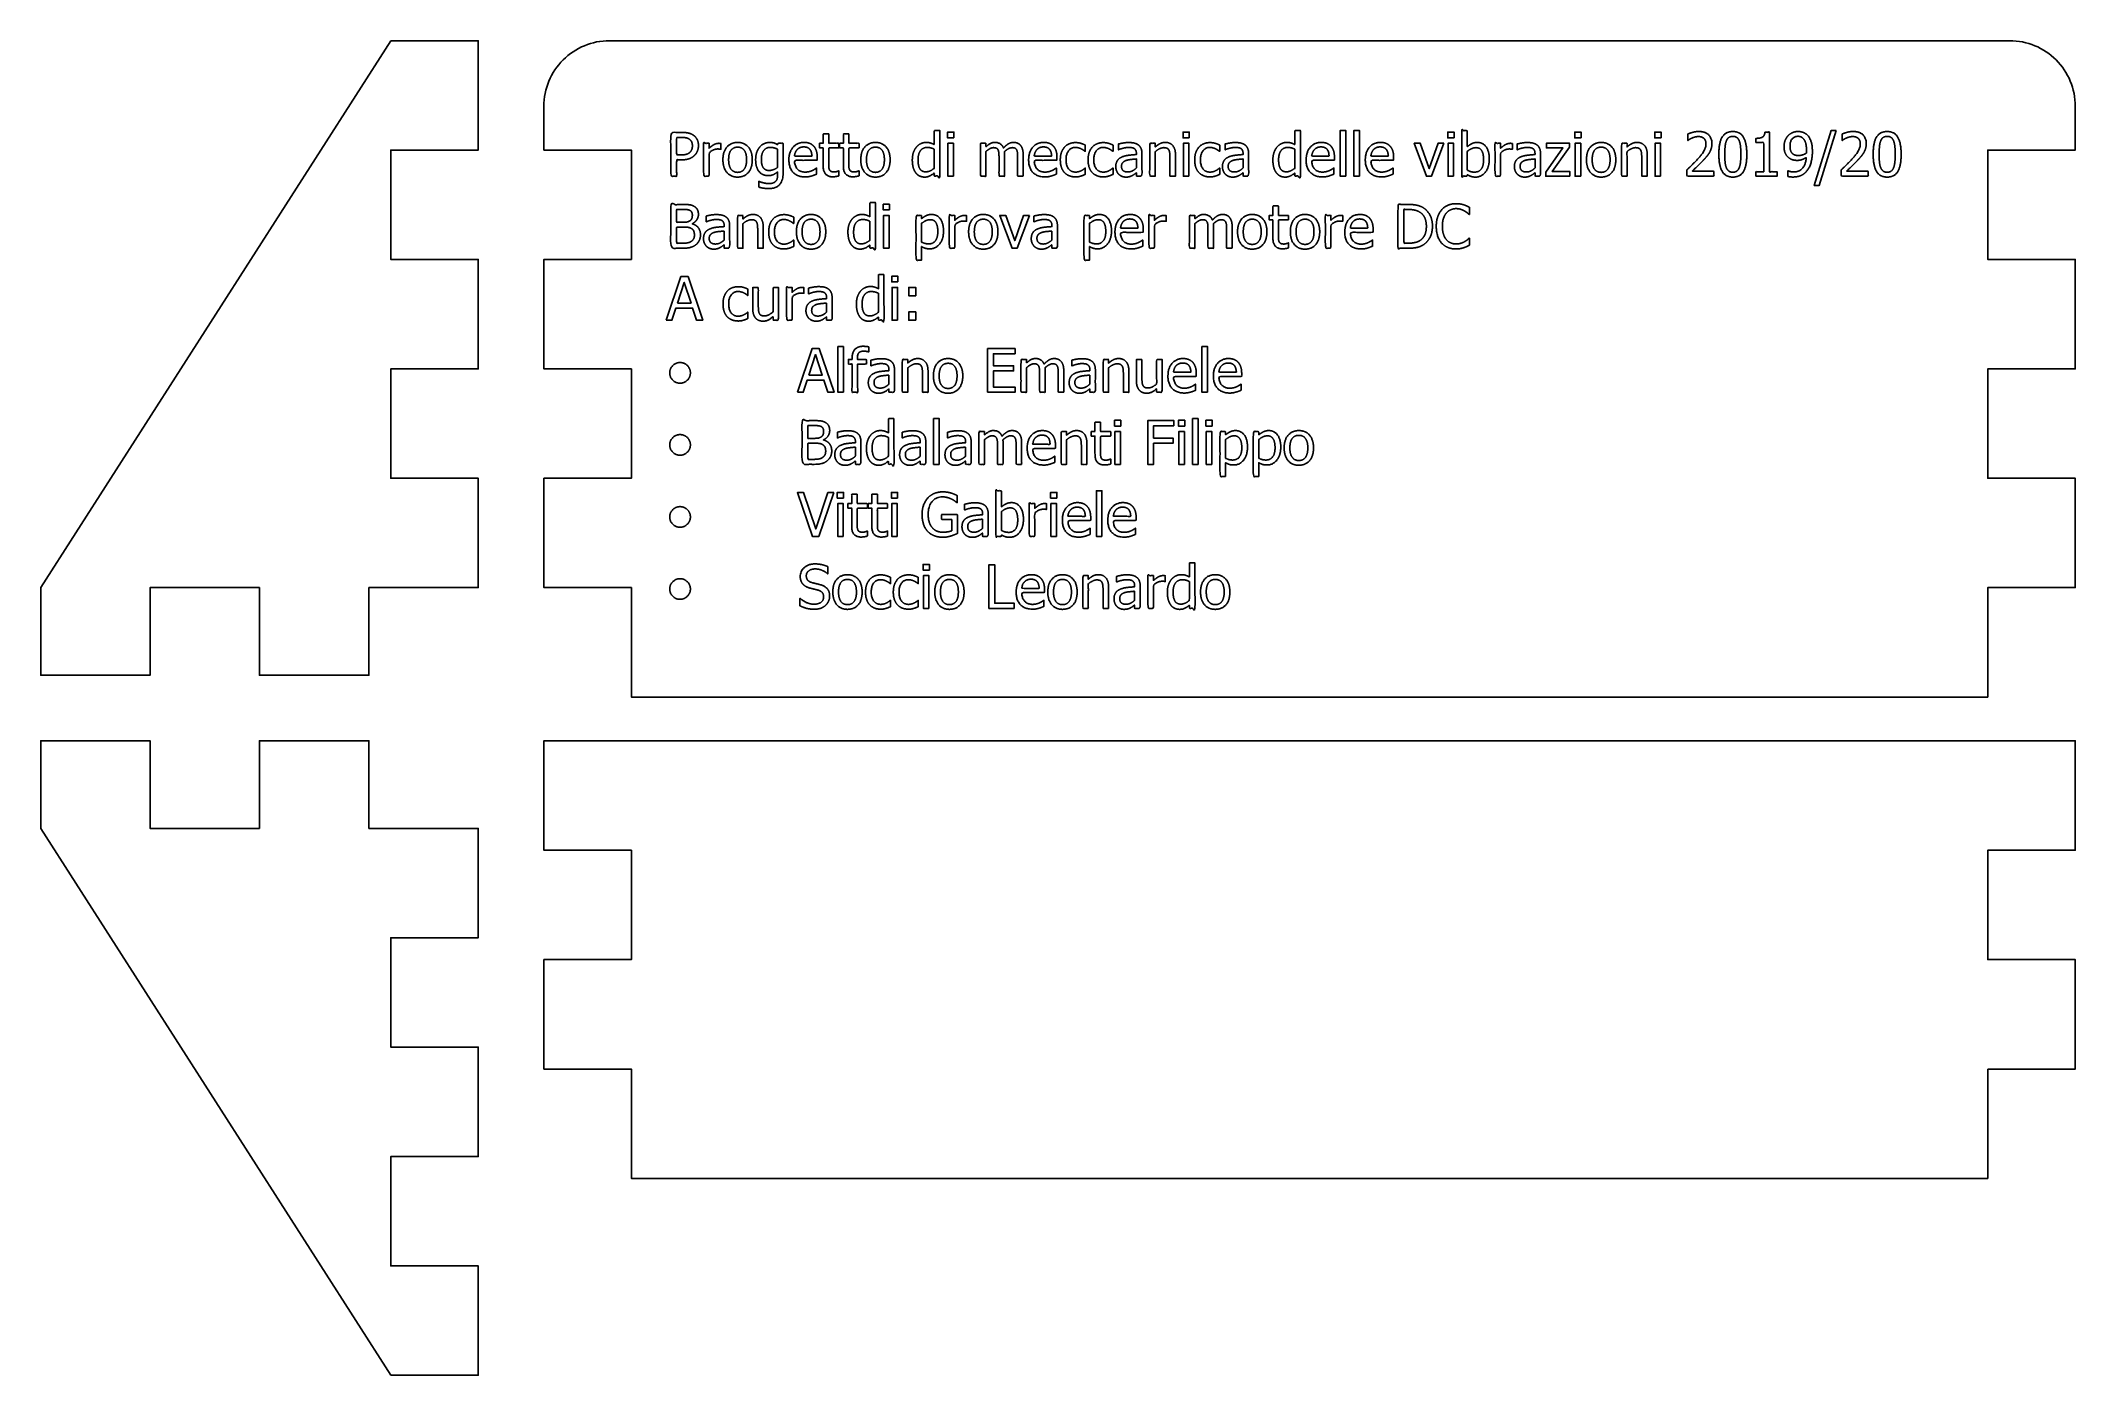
# Model space of a CAD drawing. Header units: millimetres. Extents: x -58 to 35, y -46 to 15.
import ezdxf

# ---------------------------------------------------------------- set-up
doc = ezdxf.new("R2010")
doc.units = ezdxf.units.MM
doc.layers.add('frase', color=1, linetype='Continuous')

msp = doc.modelspace()

# ---------------------------------------------------------------- linework, layer by layer
for points in [[(-42, 15), (-58, -10), (-58, -14), (-53, -14), (-53, -10), (-48, -10), (-48, -14), (-43, -14), (-43, -10), (-38, -10), (-38, -5), (-42, -5), (-42, 0), (-38, 0), (-38, 5), (-42, 5), (-42, 10), (-38, 10), (-38, 15)], [(-42, -46), (-58, -21), (-58, -17), (-53, -17), (-53, -21), (-48, -21), (-48, -17), (-43, -17), (-43, -21), (-38, -21), (-38, -26), (-42, -26), (-42, -31), (-38, -31), (-38, -36), (-42, -36), (-42, -41), (-38, -41), (-38, -46)], [(31, -32), (35, -32), (35, -27), (31, -27), (31, -22), (35, -22), (35, -17), (-35, -17), (-35, -22), (-31, -22), (-31, -27), (-35, -27), (-35, -32), (-31, -32), (-31, -37), (31, -37)]]:
    msp.add_lwpolyline(points, close=True)
msp.add_lwpolyline([(-31, 5), (-31, 10), (-35, 10), (-35, 12, -0.414214), (-32, 15), (32, 15, -0.414214), (35, 12), (35, 10), (31, 10), (31, 5), (35, 5), (35, 0), (31, 0), (31, -5), (35, -5), (35, -10), (31, -10), (31, -15), (-31, -15), (-31, -10), (-35, -10), (-35, -5), (-31, -5), (-31, 0), (-35, 0), (-35, 5)], format="xyb", close=True)
at = {"layer": 'frase'}
for points in [[(-16.26, 10.559), (-16.26, 10.821), (-16.547, 10.821), (-16.547, 10.559)], [(-16.278, 8.808), (-16.278, 10.309), (-16.53, 10.309), (-16.53, 8.808)], [(-5.5, 10.559), (-5.5, 10.821), (-5.786, 10.821), (-5.786, 10.559)], [(-5.517, 8.808), (-5.517, 10.309), (-5.77, 10.309), (-5.77, 8.808)], [(1.651, 8.808), (1.651, 10.898), (1.398, 10.898), (1.398, 8.808)], [(2.28, 8.808), (2.28, 10.898), (2.027, 10.898), (2.027, 8.808)], [(6.136, 10.309), (5.873, 10.309), (5.466, 9.154), (5.056, 10.309), (4.782, 10.309), (5.343, 8.808), (5.57, 8.808)], [(6.603, 10.559), (6.603, 10.821), (6.316, 10.821), (6.316, 10.559)], [(6.585, 8.808), (6.585, 10.309), (6.332, 10.309), (6.332, 8.808)], [(11.898, 8.808), (11.898, 9.021), (11.095, 9.021), (11.883, 10.129), (11.883, 10.309), (10.828, 10.309), (10.828, 10.102), (11.58, 10.102), (10.795, 8.996), (10.795, 8.808)], [(12.41, 10.559), (12.41, 10.821), (12.123, 10.821), (12.123, 10.559)], [(12.392, 8.808), (12.392, 10.309), (12.139, 10.309), (12.139, 8.808)], [(16.064, 10.559), (16.064, 10.821), (15.778, 10.821), (15.778, 10.559)], [(16.047, 8.808), (16.047, 10.309), (15.794, 10.309), (15.794, 8.808)], [(24.074, 10.898), (23.844, 10.898), (23.064, 8.374), (23.291, 8.374)], [(-19.203, 7.266), (-19.203, 7.528), (-19.49, 7.528), (-19.49, 7.266)], [(-19.221, 5.515), (-19.221, 7.016), (-19.474, 7.016), (-19.474, 5.515)], [(-12.808, 7.016), (-13.07, 7.016), (-13.477, 5.861), (-13.887, 7.016), (-14.161, 7.016), (-13.6, 5.515), (-13.373, 5.515)], [(-29.414, 2.222), (-29.145, 2.222), (-28.963, 2.782), (-28.2, 2.782), (-28.018, 2.222), (-27.738, 2.222), (-28.412, 4.222), (-28.739, 4.222)], [(-28.89, 3.009), (-28.582, 3.95), (-28.273, 3.009)], [(-18.816, 3.973), (-18.816, 4.235), (-19.102, 4.235), (-19.102, 3.973)], [(-18.833, 2.222), (-18.833, 3.723), (-19.086, 3.723), (-19.086, 2.222)], [(-17.999, 3.341), (-17.999, 3.723), (-18.32, 3.723), (-18.32, 3.341)], [(-17.999, 2.222), (-17.999, 2.605), (-18.32, 2.605), (-18.32, 2.222)], [(-21.31, -1.07), (-21.31, 1.019), (-21.563, 1.019), (-21.563, -1.07)], [(-4.666, -1.07), (-4.666, 1.019), (-4.919, 1.019), (-4.919, -1.07)], [(-23.414, -1.07), (-23.145, -1.07), (-22.963, -0.511), (-22.2, -0.511), (-22.018, -1.07), (-21.738, -1.07), (-22.412, 0.93), (-22.739, 0.93)], [(-22.89, -0.284), (-22.582, 0.657), (-22.273, -0.284)], [(-14.715, -1.07), (-13.464, -1.07), (-13.464, -0.834), (-14.449, -0.834), (-14.449, -0.092), (-13.53, -0.092), (-13.53, 0.145), (-14.449, 0.145), (-14.449, 0.693), (-13.464, 0.693), (-13.464, 0.93), (-14.715, 0.93)], [(-16.931, -4.363), (-16.931, -2.274), (-17.184, -2.274), (-17.184, -4.363)], [(-8.629, -2.613), (-8.629, -2.35), (-8.916, -2.35), (-8.916, -2.613)], [(-6.201, -2.6), (-6.201, -2.363), (-7.397, -2.363), (-7.397, -4.363), (-7.132, -4.363), (-7.132, -3.401), (-6.24, -3.401), (-6.24, -3.164), (-7.132, -3.164), (-7.132, -2.6)], [(-5.707, -2.613), (-5.707, -2.35), (-5.994, -2.35), (-5.994, -2.613)], [(-5.096, -4.363), (-5.096, -2.274), (-5.349, -2.274), (-5.349, -4.363)], [(-4.449, -2.613), (-4.449, -2.35), (-4.736, -2.35), (-4.736, -2.613)], [(-8.647, -4.363), (-8.647, -2.863), (-8.9, -2.863), (-8.9, -4.363)], [(-5.725, -4.363), (-5.725, -2.863), (-5.978, -2.863), (-5.978, -4.363)], [(-4.467, -4.363), (-4.467, -2.863), (-4.72, -2.863), (-4.72, -4.363)], [(-9.491, -7.656), (-9.491, -5.567), (-9.744, -5.567), (-9.744, -7.656)], [(-21.748, -5.656), (-22.018, -5.656), (-22.572, -7.318), (-23.127, -5.656), (-23.412, -5.656), (-22.723, -7.656), (-22.436, -7.656)], [(-21.3, -5.906), (-21.3, -5.643), (-21.587, -5.643), (-21.587, -5.906)], [(-21.318, -7.656), (-21.318, -6.156), (-21.571, -6.156), (-21.571, -7.656)], [(-18.83, -5.906), (-18.83, -5.643), (-19.117, -5.643), (-19.117, -5.906)], [(-18.848, -7.656), (-18.848, -6.156), (-19.101, -6.156), (-19.101, -7.656)], [(-11.55, -5.906), (-11.55, -5.643), (-11.837, -5.643), (-11.837, -5.906)], [(-11.568, -7.656), (-11.568, -6.156), (-11.82, -6.156), (-11.82, -7.656)], [(-17.38, -9.199), (-17.38, -8.936), (-17.666, -8.936), (-17.666, -9.199)], [(-13.496, -10.949), (-13.496, -10.713), (-14.389, -10.713), (-14.389, -8.949), (-14.655, -8.949), (-14.655, -10.949)], [(-17.397, -10.949), (-17.397, -9.448), (-17.65, -9.448), (-17.65, -10.949)]]:
    msp.add_lwpolyline(points, close=True, dxfattribs=at)
for points, knots in [([(-28.172, 10.684), (-28.268, 10.75), (-28.517, 10.808), (-28.696, 10.808), (-28.947, 10.808), (-29.198, 10.808), (-29.198, 9.808), (-29.198, 8.808), (-29.065, 8.808), (-28.932, 8.808), (-28.932, 9.181), (-28.932, 9.554), (-28.82, 9.554), (-28.707, 9.554), (-28.493, 9.554), (-28.213, 9.659), (-28.109, 9.761), (-28.026, 9.842), (-27.934, 10.076), (-27.934, 10.205), (-27.934, 10.372), (-28.06, 10.607), (-28.172, 10.684)], [0, 0, 0, 1, 2, 2, 3, 3, 4, 4, 5, 5, 6, 6, 7, 7, 8, 9, 9, 10, 11, 11, 12, 13, 13, 13]), ([(-28.712, 10.578), (-28.587, 10.578), (-28.419, 10.544), (-28.355, 10.502), (-28.282, 10.453), (-28.211, 10.301), (-28.211, 10.197), (-28.211, 10.102), (-28.265, 9.961), (-28.325, 9.901), (-28.389, 9.833), (-28.589, 9.781), (-28.751, 9.781), (-28.842, 9.781), (-28.932, 9.781), (-28.932, 10.18), (-28.932, 10.578), (-28.822, 10.578), (-28.712, 10.578)], [0, 0, 0, 1, 2, 2, 3, 4, 4, 5, 6, 6, 7, 8, 8, 9, 9, 10, 10, 11, 11, 11]), ([(-27.007, 10.309), (-27.104, 10.309), (-27.31, 10.209), (-27.448, 10.086), (-27.448, 10.197), (-27.448, 10.309), (-27.574, 10.309), (-27.701, 10.309), (-27.701, 9.559), (-27.701, 8.808), (-27.574, 8.808), (-27.448, 8.808), (-27.448, 9.341), (-27.448, 9.873), (-27.357, 9.961), (-27.156, 10.05), (-27.054, 10.05), (-27.01, 10.05), (-26.947, 10.047), (-26.918, 10.039), (-26.911, 10.039), (-26.905, 10.039), (-26.905, 10.17), (-26.905, 10.301), (-26.929, 10.306), (-26.968, 10.309), (-27.007, 10.309)], [0, 0, 0, 1, 2, 2, 3, 3, 4, 4, 5, 5, 6, 6, 7, 7, 8, 9, 9, 10, 11, 11, 12, 12, 13, 13, 14, 15, 15, 15]), ([(-26.145, 10.351), (-26.446, 10.351), (-26.816, 9.935), (-26.816, 9.559), (-26.816, 9.193), (-26.457, 8.766), (-26.145, 8.766), (-25.84, 8.766), (-25.475, 9.18), (-25.475, 9.559), (-25.475, 9.936), (-25.84, 10.351), (-26.145, 10.351)], [0, 0, 0, 1, 2, 2, 3, 4, 4, 5, 6, 6, 7, 8, 8, 8]), ([(-24.736, 8.241), (-24.394, 8.241), (-24.062, 8.598), (-24.062, 8.98), (-24.062, 9.645), (-24.062, 10.309), (-24.181, 10.309), (-24.3, 10.309), (-24.308, 10.278), (-24.315, 10.246), (-24.401, 10.296), (-24.571, 10.351), (-24.688, 10.351), (-24.811, 10.351), (-25.043, 10.246), (-25.127, 10.15), (-25.214, 10.048), (-25.32, 9.76), (-25.32, 9.573), (-25.32, 9.215), (-25.017, 8.834), (-24.76, 8.834), (-24.613, 8.834), (-24.417, 8.919), (-24.315, 9.008), (-24.315, 8.942), (-24.315, 8.876), (-24.315, 8.784), (-24.349, 8.64), (-24.393, 8.585), (-24.438, 8.53), (-24.6, 8.468), (-24.717, 8.468), (-24.786, 8.468), (-24.905, 8.489), (-24.974, 8.507), (-25.038, 8.522), (-25.137, 8.557), (-25.162, 8.569), (-25.169, 8.569), (-25.175, 8.569), (-25.175, 8.437), (-25.175, 8.306), (-25.077, 8.277), (-24.846, 8.241), (-24.736, 8.241)], [0, 0, 0, 1, 2, 2, 3, 3, 4, 4, 5, 5, 6, 7, 7, 8, 9, 9, 10, 11, 11, 12, 13, 13, 14, 15, 15, 16, 16, 17, 18, 18, 19, 20, 20, 21, 22, 22, 23, 24, 24, 25, 25, 26, 26, 27, 28, 28, 28]), ([(-22.547, 9.176), (-22.577, 9.15), (-22.671, 9.094), (-22.739, 9.061), (-22.804, 9.032), (-22.965, 8.995), (-23.047, 8.995), (-23.281, 8.995), (-23.543, 9.272), (-23.543, 9.533), (-23.024, 9.533), (-22.504, 9.533), (-22.504, 9.602), (-22.504, 9.671), (-22.504, 9.851), (-22.59, 10.098), (-22.671, 10.184), (-22.751, 10.27), (-22.966, 10.351), (-23.106, 10.351), (-23.415, 10.351), (-23.799, 9.917), (-23.799, 9.551), (-23.799, 9.178), (-23.404, 8.774), (-23.044, 8.774), (-22.953, 8.774), (-22.833, 8.795), (-22.76, 8.816), (-22.709, 8.831), (-22.576, 8.883), (-22.532, 8.901), (-22.532, 9.039), (-22.532, 9.176), (-22.539, 9.176), (-22.547, 9.176)], [0, 0, 0, 1, 2, 2, 3, 4, 4, 5, 6, 6, 7, 7, 8, 8, 9, 10, 10, 11, 12, 12, 13, 14, 14, 15, 16, 16, 17, 18, 18, 19, 20, 20, 21, 21, 22, 22, 22]), ([(-21.731, 9), (-21.819, 9), (-21.921, 9.047), (-21.944, 9.094), (-21.971, 9.147), (-21.979, 9.272), (-21.979, 9.385), (-21.979, 9.743), (-21.979, 10.1), (-21.747, 10.1), (-21.514, 10.1), (-21.514, 10.205), (-21.514, 10.309), (-21.747, 10.309), (-21.979, 10.309), (-21.979, 10.525), (-21.979, 10.74), (-22.106, 10.74), (-22.232, 10.74), (-22.232, 10.525), (-22.232, 10.309), (-22.317, 10.309), (-22.402, 10.309), (-22.402, 10.205), (-22.402, 10.1), (-22.317, 10.1), (-22.232, 10.1), (-22.232, 9.684), (-22.232, 9.269), (-22.232, 9.014), (-22, 8.779), (-21.795, 8.779), (-21.731, 8.779), (-21.585, 8.802), (-21.514, 8.821), (-21.514, 8.935), (-21.514, 9.048), (-21.521, 9.048), (-21.529, 9.048), (-21.555, 9.037), (-21.67, 9), (-21.731, 9)], [0, 0, 0, 1, 2, 2, 3, 4, 4, 5, 5, 6, 6, 7, 7, 8, 8, 9, 9, 10, 10, 11, 11, 12, 12, 13, 13, 14, 14, 15, 15, 16, 17, 17, 18, 19, 19, 20, 20, 21, 21, 22, 23, 23, 23]), ([(-20.811, 9), (-20.898, 9), (-21, 9.047), (-21.023, 9.094), (-21.051, 9.147), (-21.059, 9.272), (-21.059, 9.385), (-21.059, 9.743), (-21.059, 10.1), (-20.826, 10.1), (-20.594, 10.1), (-20.594, 10.205), (-20.594, 10.309), (-20.826, 10.309), (-21.059, 10.309), (-21.059, 10.525), (-21.059, 10.74), (-21.185, 10.74), (-21.312, 10.74), (-21.312, 10.525), (-21.312, 10.309), (-21.397, 10.309), (-21.482, 10.309), (-21.482, 10.205), (-21.482, 10.1), (-21.397, 10.1), (-21.312, 10.1), (-21.312, 9.684), (-21.312, 9.269), (-21.312, 9.014), (-21.08, 8.779), (-20.874, 8.779), (-20.811, 8.779), (-20.665, 8.802), (-20.594, 8.821), (-20.594, 8.935), (-20.594, 9.048), (-20.601, 9.048), (-20.608, 9.048), (-20.634, 9.037), (-20.749, 9), (-20.811, 9)], [0, 0, 0, 1, 2, 2, 3, 4, 4, 5, 5, 6, 6, 7, 7, 8, 8, 9, 9, 10, 10, 11, 11, 12, 12, 13, 13, 14, 14, 15, 15, 16, 17, 17, 18, 19, 19, 20, 20, 21, 21, 22, 23, 23, 23]), ([(-19.843, 10.351), (-20.145, 10.351), (-20.514, 9.935), (-20.514, 9.559), (-20.514, 9.193), (-20.156, 8.766), (-19.843, 8.766), (-19.538, 8.766), (-19.174, 9.18), (-19.174, 9.559), (-19.174, 9.936), (-19.538, 10.351), (-19.843, 10.351)], [0, 0, 0, 1, 2, 2, 3, 4, 4, 5, 6, 6, 7, 8, 8, 8]), ([(-17.154, 10.249), (-17.247, 10.301), (-17.414, 10.351), (-17.525, 10.351), (-17.654, 10.351), (-17.885, 10.24), (-17.968, 10.142), (-18.057, 10.034), (-18.159, 9.745), (-18.159, 9.547), (-18.159, 9.358), (-18.078, 9.066), (-18.005, 8.967), (-17.932, 8.868), (-17.725, 8.766), (-17.602, 8.766), (-17.525, 8.766), (-17.41, 8.794), (-17.357, 8.82), (-17.299, 8.847), (-17.213, 8.912), (-17.154, 8.961), (-17.154, 8.885), (-17.154, 8.808), (-17.028, 8.808), (-16.902, 8.808), (-16.902, 9.853), (-16.902, 10.898), (-17.028, 10.898), (-17.154, 10.898), (-17.154, 10.573), (-17.154, 10.249)], [0, 0, 0, 1, 2, 2, 3, 4, 4, 5, 6, 6, 7, 8, 8, 9, 10, 10, 11, 12, 12, 13, 14, 14, 15, 15, 16, 16, 17, 17, 18, 18, 19, 19, 19]), ([(-14.795, 9.93), (-14.71, 10.009), (-14.53, 10.111), (-14.449, 10.111), (-14.363, 10.111), (-14.265, 10.06), (-14.239, 10.006), (-14.213, 9.957), (-14.196, 9.781), (-14.196, 9.677), (-14.196, 9.243), (-14.196, 8.808), (-14.07, 8.808), (-13.944, 8.808), (-13.944, 9.303), (-13.944, 9.797), (-13.944, 9.839), (-13.947, 9.902), (-13.949, 9.925), (-13.855, 10.016), (-13.676, 10.111), (-13.598, 10.111), (-13.513, 10.111), (-13.414, 10.06), (-13.388, 10.006), (-13.362, 9.957), (-13.346, 9.781), (-13.346, 9.677), (-13.346, 9.243), (-13.346, 8.808), (-13.219, 8.808), (-13.093, 8.808), (-13.093, 9.303), (-13.093, 9.797), (-13.093, 9.951), (-13.159, 10.155), (-13.219, 10.223), (-13.278, 10.291), (-13.436, 10.351), (-13.534, 10.351), (-13.66, 10.351), (-13.877, 10.22), (-13.992, 10.092), (-14.046, 10.23), (-14.252, 10.351), (-14.384, 10.351), (-14.501, 10.351), (-14.696, 10.243), (-14.795, 10.144), (-14.795, 10.227), (-14.795, 10.309), (-14.921, 10.309), (-15.047, 10.309), (-15.047, 9.559), (-15.047, 8.808), (-14.921, 8.808), (-14.795, 8.808), (-14.795, 9.369), (-14.795, 9.93)], [0, 0, 0, 1, 2, 2, 3, 4, 4, 5, 6, 6, 7, 7, 8, 8, 9, 9, 10, 11, 11, 12, 13, 13, 14, 15, 15, 16, 17, 17, 18, 18, 19, 19, 20, 20, 21, 22, 22, 23, 24, 24, 25, 26, 26, 27, 28, 28, 29, 30, 30, 31, 31, 32, 32, 33, 33, 34, 34, 35, 35, 35]), ([(-11.589, 9.176), (-11.619, 9.15), (-11.713, 9.094), (-11.782, 9.061), (-11.846, 9.032), (-12.007, 8.995), (-12.09, 8.995), (-12.323, 8.995), (-12.585, 9.272), (-12.585, 9.533), (-12.066, 9.533), (-11.547, 9.533), (-11.547, 9.602), (-11.547, 9.671), (-11.547, 9.851), (-11.632, 10.098), (-11.713, 10.184), (-11.793, 10.27), (-12.008, 10.351), (-12.148, 10.351), (-12.457, 10.351), (-12.842, 9.917), (-12.842, 9.551), (-12.842, 9.178), (-12.446, 8.774), (-12.086, 8.774), (-11.996, 8.774), (-11.876, 8.795), (-11.803, 8.816), (-11.751, 8.831), (-11.618, 8.883), (-11.574, 8.901), (-11.574, 9.039), (-11.574, 9.176), (-11.581, 9.176), (-11.589, 9.176)], [0, 0, 0, 1, 2, 2, 3, 4, 4, 5, 6, 6, 7, 7, 8, 8, 9, 10, 10, 11, 12, 12, 13, 14, 14, 15, 16, 16, 17, 18, 18, 19, 20, 20, 21, 21, 22, 22, 22]), ([(-10.266, 9.176), (-10.352, 9.097), (-10.576, 8.995), (-10.699, 8.995), (-10.903, 8.995), (-11.133, 9.291), (-11.133, 9.556), (-11.133, 9.826), (-10.895, 10.123), (-10.699, 10.123), (-10.634, 10.123), (-10.491, 10.082), (-10.438, 10.056), (-10.378, 10.026), (-10.294, 9.967), (-10.266, 9.945), (-10.259, 9.945), (-10.252, 9.945), (-10.252, 10.086), (-10.252, 10.228), (-10.341, 10.274), (-10.571, 10.343), (-10.694, 10.343), (-10.846, 10.343), (-11.111, 10.238), (-11.2, 10.139), (-11.289, 10.042), (-11.394, 9.753), (-11.394, 9.556), (-11.394, 9.358), (-11.292, 9.063), (-11.2, 8.967), (-11.107, 8.87), (-10.85, 8.774), (-10.694, 8.774), (-10.615, 8.774), (-10.513, 8.794), (-10.448, 8.813), (-10.402, 8.825), (-10.289, 8.875), (-10.252, 8.893), (-10.252, 9.034), (-10.252, 9.176), (-10.259, 9.176), (-10.266, 9.176)], [0, 0, 0, 1, 2, 2, 3, 4, 4, 5, 6, 6, 7, 8, 8, 9, 10, 10, 11, 11, 12, 12, 13, 14, 14, 15, 16, 16, 17, 18, 18, 19, 20, 20, 21, 22, 22, 23, 24, 24, 25, 26, 26, 27, 27, 28, 28, 28]), ([(-8.997, 9.176), (-9.083, 9.097), (-9.307, 8.995), (-9.43, 8.995), (-9.634, 8.995), (-9.864, 9.291), (-9.864, 9.556), (-9.864, 9.826), (-9.626, 10.123), (-9.43, 10.123), (-9.365, 10.123), (-9.222, 10.082), (-9.169, 10.056), (-9.109, 10.026), (-9.025, 9.967), (-8.997, 9.945), (-8.99, 9.945), (-8.983, 9.945), (-8.983, 10.086), (-8.983, 10.228), (-9.072, 10.274), (-9.302, 10.343), (-9.425, 10.343), (-9.577, 10.343), (-9.842, 10.238), (-9.931, 10.139), (-10.02, 10.042), (-10.125, 9.753), (-10.125, 9.556), (-10.125, 9.358), (-10.023, 9.063), (-9.931, 8.967), (-9.838, 8.87), (-9.581, 8.774), (-9.425, 8.774), (-9.346, 8.774), (-9.243, 8.794), (-9.179, 8.813), (-9.133, 8.825), (-9.02, 8.875), (-8.983, 8.893), (-8.983, 9.034), (-8.983, 9.176), (-8.99, 9.176), (-8.997, 9.176)], [0, 0, 0, 1, 2, 2, 3, 4, 4, 5, 6, 6, 7, 8, 8, 9, 10, 10, 11, 11, 12, 12, 13, 14, 14, 15, 16, 16, 17, 18, 18, 19, 20, 20, 21, 22, 22, 23, 24, 24, 25, 26, 26, 27, 27, 28, 28, 28]), ([(-7.827, 10.233), (-7.911, 10.296), (-8.124, 10.345), (-8.279, 10.345), (-8.407, 10.345), (-8.668, 10.296), (-8.738, 10.277), (-8.738, 10.148), (-8.738, 10.019), (-8.731, 10.019), (-8.723, 10.019), (-8.605, 10.069), (-8.368, 10.121), (-8.281, 10.121), (-8.206, 10.121), (-8.067, 10.102), (-8.018, 10.071), (-7.97, 10.04), (-7.916, 9.932), (-7.916, 9.844), (-7.916, 9.82), (-7.916, 9.795), (-8.115, 9.784), (-8.459, 9.74), (-8.585, 9.682), (-8.728, 9.619), (-8.859, 9.398), (-8.859, 9.243), (-8.859, 9.142), (-8.786, 8.961), (-8.726, 8.899), (-8.663, 8.836), (-8.496, 8.766), (-8.404, 8.766), (-8.29, 8.766), (-8.166, 8.804), (-8.099, 8.839), (-8.051, 8.863), (-7.947, 8.945), (-7.916, 8.967), (-7.916, 8.888), (-7.916, 8.808), (-7.79, 8.808), (-7.663, 8.808), (-7.663, 9.321), (-7.663, 9.834), (-7.663, 9.975), (-7.744, 10.171), (-7.827, 10.233)], [0, 0, 0, 1, 2, 2, 3, 4, 4, 5, 5, 6, 6, 7, 8, 8, 9, 10, 10, 11, 12, 12, 13, 13, 14, 15, 15, 16, 17, 17, 18, 19, 19, 20, 21, 21, 22, 23, 23, 24, 25, 25, 26, 26, 27, 27, 28, 28, 29, 30, 30, 30]), ([(-6.6, 10.351), (-6.723, 10.351), (-6.942, 10.244), (-7.055, 10.142), (-7.055, 10.226), (-7.055, 10.309), (-7.182, 10.309), (-7.308, 10.309), (-7.308, 9.559), (-7.308, 8.808), (-7.182, 8.808), (-7.055, 8.808), (-7.055, 9.369), (-7.055, 9.93), (-6.96, 10.011), (-6.76, 10.111), (-6.666, 10.111), (-6.572, 10.111), (-6.462, 10.056), (-6.431, 10), (-6.402, 9.946), (-6.383, 9.768), (-6.383, 9.664), (-6.383, 9.236), (-6.383, 8.808), (-6.256, 8.808), (-6.13, 8.808), (-6.13, 9.295), (-6.13, 9.782), (-6.13, 10.06), (-6.38, 10.351), (-6.6, 10.351)], [0, 0, 0, 1, 2, 2, 3, 3, 4, 4, 5, 5, 6, 6, 7, 7, 8, 9, 9, 10, 11, 11, 12, 13, 13, 14, 14, 15, 15, 16, 16, 17, 18, 18, 18]), ([(-4.122, 9.176), (-4.208, 9.097), (-4.431, 8.995), (-4.555, 8.995), (-4.759, 8.995), (-4.989, 9.291), (-4.989, 9.556), (-4.989, 9.826), (-4.751, 10.123), (-4.555, 10.123), (-4.49, 10.123), (-4.347, 10.082), (-4.294, 10.056), (-4.234, 10.026), (-4.149, 9.967), (-4.122, 9.945), (-4.115, 9.945), (-4.107, 9.945), (-4.107, 10.086), (-4.107, 10.228), (-4.196, 10.274), (-4.427, 10.343), (-4.55, 10.343), (-4.702, 10.343), (-4.966, 10.238), (-5.055, 10.139), (-5.145, 10.042), (-5.25, 9.753), (-5.25, 9.556), (-5.25, 9.358), (-5.148, 9.063), (-5.055, 8.967), (-4.963, 8.87), (-4.705, 8.774), (-4.55, 8.774), (-4.47, 8.774), (-4.368, 8.794), (-4.303, 8.813), (-4.258, 8.825), (-4.145, 8.875), (-4.107, 8.893), (-4.107, 9.034), (-4.107, 9.176), (-4.115, 9.176), (-4.122, 9.176)], [0, 0, 0, 1, 2, 2, 3, 4, 4, 5, 6, 6, 7, 8, 8, 9, 10, 10, 11, 11, 12, 12, 13, 14, 14, 15, 16, 16, 17, 18, 18, 19, 20, 20, 21, 22, 22, 23, 24, 24, 25, 26, 26, 27, 27, 28, 28, 28]), ([(-2.952, 10.233), (-3.036, 10.296), (-3.248, 10.345), (-3.404, 10.345), (-3.532, 10.345), (-3.793, 10.296), (-3.863, 10.277), (-3.863, 10.148), (-3.863, 10.019), (-3.855, 10.019), (-3.848, 10.019), (-3.73, 10.069), (-3.493, 10.121), (-3.406, 10.121), (-3.331, 10.121), (-3.192, 10.102), (-3.143, 10.071), (-3.094, 10.04), (-3.041, 9.932), (-3.041, 9.844), (-3.041, 9.82), (-3.041, 9.795), (-3.24, 9.784), (-3.584, 9.74), (-3.71, 9.682), (-3.853, 9.619), (-3.984, 9.398), (-3.984, 9.243), (-3.984, 9.142), (-3.911, 8.961), (-3.851, 8.899), (-3.788, 8.836), (-3.621, 8.766), (-3.529, 8.766), (-3.415, 8.766), (-3.29, 8.804), (-3.224, 8.839), (-3.175, 8.863), (-3.072, 8.945), (-3.041, 8.967), (-3.041, 8.888), (-3.041, 8.808), (-2.914, 8.808), (-2.788, 8.808), (-2.788, 9.321), (-2.788, 9.834), (-2.788, 9.975), (-2.869, 10.171), (-2.952, 10.233)], [0, 0, 0, 1, 2, 2, 3, 4, 4, 5, 5, 6, 6, 7, 8, 8, 9, 10, 10, 11, 12, 12, 13, 13, 14, 15, 15, 16, 17, 17, 18, 19, 19, 20, 21, 21, 22, 23, 23, 24, 25, 25, 26, 26, 27, 27, 28, 28, 29, 30, 30, 30]), ([(-0.673, 10.249), (-0.765, 10.301), (-0.932, 10.351), (-1.044, 10.351), (-1.172, 10.351), (-1.404, 10.24), (-1.487, 10.142), (-1.576, 10.034), (-1.678, 9.745), (-1.678, 9.547), (-1.678, 9.358), (-1.597, 9.066), (-1.524, 8.967), (-1.451, 8.868), (-1.243, 8.766), (-1.12, 8.766), (-1.044, 8.766), (-0.929, 8.794), (-0.876, 8.82), (-0.817, 8.847), (-0.731, 8.912), (-0.673, 8.961), (-0.673, 8.885), (-0.673, 8.808), (-0.547, 8.808), (-0.42, 8.808), (-0.42, 9.853), (-0.42, 10.898), (-0.547, 10.898), (-0.673, 10.898), (-0.673, 10.573), (-0.673, 10.249)], [0, 0, 0, 1, 2, 2, 3, 4, 4, 5, 6, 6, 7, 8, 8, 9, 10, 10, 11, 12, 12, 13, 14, 14, 15, 15, 16, 16, 17, 17, 18, 18, 19, 19, 19]), ([(1.095, 9.176), (1.064, 9.15), (0.97, 9.094), (0.902, 9.061), (0.838, 9.032), (0.677, 8.995), (0.594, 8.995), (0.361, 8.995), (0.098, 9.272), (0.098, 9.533), (0.618, 9.533), (1.137, 9.533), (1.137, 9.602), (1.137, 9.671), (1.137, 9.851), (1.051, 10.098), (0.97, 10.184), (0.891, 10.27), (0.675, 10.351), (0.536, 10.351), (0.227, 10.351), (-0.158, 9.917), (-0.158, 9.551), (-0.158, 9.178), (0.238, 8.774), (0.598, 8.774), (0.688, 8.774), (0.808, 8.795), (0.881, 8.816), (0.933, 8.831), (1.066, 8.883), (1.11, 8.901), (1.11, 9.039), (1.11, 9.176), (1.103, 9.176), (1.095, 9.176)], [0, 0, 0, 1, 2, 2, 3, 4, 4, 5, 6, 6, 7, 7, 8, 8, 9, 10, 10, 11, 12, 12, 13, 14, 14, 15, 16, 16, 17, 18, 18, 19, 20, 20, 21, 21, 22, 22, 22]), ([(3.8, 9.176), (3.769, 9.15), (3.675, 9.094), (3.607, 9.061), (3.543, 9.032), (3.382, 8.995), (3.299, 8.995), (3.066, 8.995), (2.804, 9.272), (2.804, 9.533), (3.323, 9.533), (3.842, 9.533), (3.842, 9.602), (3.842, 9.671), (3.842, 9.851), (3.757, 10.098), (3.675, 10.184), (3.596, 10.27), (3.381, 10.351), (3.241, 10.351), (2.932, 10.351), (2.547, 9.917), (2.547, 9.551), (2.547, 9.178), (2.943, 8.774), (3.303, 8.774), (3.393, 8.774), (3.513, 8.795), (3.586, 8.816), (3.638, 8.831), (3.771, 8.883), (3.815, 8.901), (3.815, 9.039), (3.815, 9.176), (3.808, 9.176), (3.8, 9.176)], [0, 0, 0, 1, 2, 2, 3, 4, 4, 5, 6, 6, 7, 7, 8, 8, 9, 10, 10, 11, 12, 12, 13, 14, 14, 15, 16, 16, 17, 18, 18, 19, 20, 20, 21, 21, 22, 22, 22]), ([(7.667, 10.351), (7.526, 10.351), (7.304, 10.238), (7.209, 10.152), (7.209, 10.525), (7.209, 10.898), (7.082, 10.898), (6.956, 10.898), (6.956, 9.853), (6.956, 8.808), (7.074, 8.808), (7.192, 8.808), (7.201, 8.843), (7.209, 8.878), (7.293, 8.826), (7.466, 8.766), (7.588, 8.766), (7.857, 8.766), (8.214, 9.215), (8.214, 9.583), (8.214, 9.945), (7.922, 10.351), (7.667, 10.351)], [0, 0, 0, 1, 2, 2, 3, 3, 4, 4, 5, 5, 6, 6, 7, 7, 8, 9, 9, 10, 11, 11, 12, 13, 13, 13]), ([(9.17, 10.309), (9.073, 10.309), (8.867, 10.209), (8.729, 10.086), (8.729, 10.197), (8.729, 10.309), (8.603, 10.309), (8.476, 10.309), (8.476, 9.559), (8.476, 8.808), (8.603, 8.808), (8.729, 8.808), (8.729, 9.341), (8.729, 9.873), (8.82, 9.961), (9.021, 10.05), (9.123, 10.05), (9.167, 10.05), (9.23, 10.047), (9.259, 10.039), (9.265, 10.039), (9.272, 10.039), (9.272, 10.17), (9.272, 10.301), (9.248, 10.306), (9.209, 10.309), (9.17, 10.309)], [0, 0, 0, 1, 2, 2, 3, 3, 4, 4, 5, 5, 6, 6, 7, 7, 8, 9, 9, 10, 11, 11, 12, 12, 13, 13, 14, 15, 15, 15]), ([(10.393, 10.233), (10.309, 10.296), (10.097, 10.345), (9.941, 10.345), (9.813, 10.345), (9.552, 10.296), (9.483, 10.277), (9.483, 10.148), (9.483, 10.019), (9.49, 10.019), (9.497, 10.019), (9.616, 10.069), (9.852, 10.121), (9.94, 10.121), (10.014, 10.121), (10.154, 10.102), (10.202, 10.071), (10.251, 10.04), (10.304, 9.932), (10.304, 9.844), (10.304, 9.82), (10.304, 9.795), (10.105, 9.784), (9.761, 9.74), (9.635, 9.682), (9.492, 9.619), (9.361, 9.398), (9.361, 9.243), (9.361, 9.142), (9.434, 8.961), (9.494, 8.899), (9.557, 8.836), (9.724, 8.766), (9.816, 8.766), (9.93, 8.766), (10.055, 8.804), (10.121, 8.839), (10.17, 8.863), (10.274, 8.945), (10.304, 8.967), (10.304, 8.888), (10.304, 8.808), (10.431, 8.808), (10.557, 8.808), (10.557, 9.321), (10.557, 9.834), (10.557, 9.975), (10.476, 10.171), (10.393, 10.233)], [0, 0, 0, 1, 2, 2, 3, 4, 4, 5, 5, 6, 6, 7, 8, 8, 9, 10, 10, 11, 12, 12, 13, 13, 14, 15, 15, 16, 17, 17, 18, 19, 19, 20, 21, 21, 22, 23, 23, 24, 25, 25, 26, 26, 27, 27, 28, 28, 29, 30, 30, 30]), ([(13.327, 10.351), (13.026, 10.351), (12.656, 9.935), (12.656, 9.559), (12.656, 9.193), (13.014, 8.766), (13.327, 8.766), (13.632, 8.766), (13.996, 9.18), (13.996, 9.559), (13.996, 9.936), (13.632, 10.351), (13.327, 10.351)], [0, 0, 0, 1, 2, 2, 3, 4, 4, 5, 6, 6, 7, 8, 8, 8]), ([(14.964, 10.351), (14.841, 10.351), (14.622, 10.244), (14.509, 10.142), (14.509, 10.226), (14.509, 10.309), (14.382, 10.309), (14.256, 10.309), (14.256, 9.559), (14.256, 8.808), (14.382, 8.808), (14.509, 8.808), (14.509, 9.369), (14.509, 9.93), (14.604, 10.011), (14.804, 10.111), (14.898, 10.111), (14.992, 10.111), (15.102, 10.056), (15.133, 10), (15.162, 9.946), (15.181, 9.768), (15.181, 9.664), (15.181, 9.236), (15.181, 8.808), (15.308, 8.808), (15.434, 8.808), (15.434, 9.295), (15.434, 9.782), (15.434, 10.06), (15.184, 10.351), (14.964, 10.351)], [0, 0, 0, 1, 2, 2, 3, 3, 4, 4, 5, 5, 6, 6, 7, 7, 8, 9, 9, 10, 11, 11, 12, 13, 13, 14, 14, 15, 15, 16, 16, 17, 18, 18, 18]), ([(18.019, 9.559), (18.097, 9.641), (18.238, 9.813), (18.287, 9.901), (18.335, 9.985), (18.39, 10.183), (18.39, 10.301), (18.39, 10.554), (18.074, 10.851), (17.794, 10.851), (17.661, 10.851), (17.364, 10.771), (17.282, 10.731), (17.282, 10.588), (17.282, 10.445), (17.289, 10.445), (17.296, 10.445), (17.329, 10.468), (17.434, 10.533), (17.491, 10.556), (17.557, 10.583), (17.703, 10.619), (17.774, 10.619), (17.849, 10.619), (17.972, 10.578), (18.019, 10.538), (18.066, 10.497), (18.118, 10.371), (18.118, 10.287), (18.118, 10.126), (17.951, 9.825), (17.722, 9.573), (17.609, 9.449), (17.372, 9.217), (17.24, 9.092), (17.24, 8.95), (17.24, 8.808), (17.856, 8.808), (18.473, 8.808), (18.473, 8.924), (18.473, 9.04), (17.982, 9.04), (17.491, 9.04), (17.583, 9.126), (17.893, 9.421), (18.019, 9.559)], [0, 0, 0, 1, 2, 2, 3, 4, 4, 5, 6, 6, 7, 8, 8, 9, 9, 10, 10, 11, 12, 12, 13, 14, 14, 15, 16, 16, 17, 18, 18, 19, 20, 20, 21, 22, 22, 23, 23, 24, 24, 25, 25, 26, 26, 27, 28, 28, 28]), ([(19.346, 10.849), (19.019, 10.849), (18.706, 10.348), (18.706, 9.807), (18.706, 9.28), (19.016, 8.766), (19.346, 8.766), (19.672, 8.766), (19.985, 9.27), (19.985, 9.808), (19.985, 10.33), (19.675, 10.849), (19.346, 10.849)], [0, 0, 0, 1, 2, 2, 3, 4, 4, 5, 6, 6, 7, 8, 8, 8]), ([(19.713, 9.808), (19.713, 9.603), (19.68, 9.298), (19.641, 9.199), (19.601, 9.094), (19.457, 8.988), (19.346, 8.988), (19.23, 8.988), (19.086, 9.1), (19.047, 9.204), (19.004, 9.314), (18.979, 9.596), (18.979, 9.807), (18.979, 10.003), (19.008, 10.314), (19.048, 10.416), (19.09, 10.522), (19.235, 10.627), (19.346, 10.627), (19.458, 10.627), (19.599, 10.522), (19.64, 10.419), (19.68, 10.317), (19.713, 10.014), (19.713, 9.808)], [0, 0, 0, 1, 2, 2, 3, 4, 4, 5, 6, 6, 7, 8, 8, 9, 10, 10, 11, 12, 12, 13, 14, 14, 15, 16, 16, 16]), ([(20.812, 10.815), (20.799, 10.653), (20.604, 10.536), (20.398, 10.536), (20.398, 10.445), (20.398, 10.353), (20.58, 10.353), (20.761, 10.353), (20.761, 9.683), (20.761, 9.013), (20.58, 9.013), (20.398, 9.013), (20.398, 8.91), (20.398, 8.808), (20.886, 8.808), (21.374, 8.808), (21.374, 8.91), (21.374, 9.013), (21.197, 9.013), (21.019, 9.013), (21.019, 9.914), (21.019, 10.815), (20.915, 10.815), (20.812, 10.815)], [0, 0, 0, 1, 2, 2, 3, 3, 4, 4, 5, 5, 6, 6, 7, 7, 8, 8, 9, 9, 10, 10, 11, 11, 12, 12, 12]), ([(22.29, 9.53), (22.405, 9.53), (22.599, 9.596), (22.706, 9.669), (22.685, 9.348), (22.385, 9.001), (22.123, 9.001), (22.05, 9.001), (21.907, 9.035), (21.873, 9.055), (21.867, 9.055), (21.86, 9.055), (21.86, 8.926), (21.86, 8.797), (21.912, 8.781), (22.034, 8.769), (22.087, 8.769), (22.324, 8.769), (22.648, 8.933), (22.763, 9.089), (22.872, 9.236), (22.983, 9.68), (22.983, 9.928), (22.983, 10.202), (22.87, 10.559), (22.766, 10.669), (22.684, 10.757), (22.46, 10.849), (22.322, 10.849), (22.199, 10.849), (21.957, 10.75), (21.875, 10.661), (21.787, 10.569), (21.687, 10.312), (21.687, 10.158), (21.687, 9.982), (21.797, 9.731), (21.904, 9.648), (21.996, 9.578), (22.18, 9.53), (22.29, 9.53)], [0, 0, 0, 1, 2, 2, 3, 4, 4, 5, 6, 6, 7, 7, 8, 8, 9, 10, 10, 11, 12, 12, 13, 14, 14, 15, 16, 16, 17, 18, 18, 19, 20, 20, 21, 22, 22, 23, 24, 24, 25, 26, 26, 26]), ([(22.572, 10.517), (22.638, 10.447), (22.713, 10.191), (22.713, 9.988), (22.713, 9.948), (22.71, 9.881), (22.708, 9.862), (22.633, 9.812), (22.436, 9.752), (22.35, 9.752), (22.275, 9.752), (22.147, 9.779), (22.095, 9.821), (22.024, 9.88), (21.959, 10.043), (21.959, 10.17), (21.959, 10.393), (22.155, 10.63), (22.321, 10.63), (22.392, 10.63), (22.513, 10.581), (22.572, 10.517)], [0, 0, 0, 1, 2, 2, 3, 4, 4, 5, 6, 6, 7, 8, 8, 9, 10, 10, 11, 12, 12, 13, 14, 14, 14]), ([(25.074, 9.559), (25.152, 9.641), (25.293, 9.813), (25.342, 9.901), (25.39, 9.985), (25.445, 10.183), (25.445, 10.301), (25.445, 10.554), (25.129, 10.851), (24.849, 10.851), (24.716, 10.851), (24.419, 10.771), (24.337, 10.731), (24.337, 10.588), (24.337, 10.445), (24.344, 10.445), (24.351, 10.445), (24.384, 10.468), (24.489, 10.533), (24.546, 10.556), (24.612, 10.583), (24.758, 10.619), (24.829, 10.619), (24.904, 10.619), (25.027, 10.578), (25.074, 10.538), (25.121, 10.497), (25.173, 10.371), (25.173, 10.287), (25.173, 10.126), (25.006, 9.825), (24.778, 9.573), (24.664, 9.449), (24.428, 9.217), (24.295, 9.092), (24.295, 8.95), (24.295, 8.808), (24.911, 8.808), (25.528, 8.808), (25.528, 8.924), (25.528, 9.04), (25.037, 9.04), (24.546, 9.04), (24.638, 9.126), (24.948, 9.421), (25.074, 9.559)], [0, 0, 0, 1, 2, 2, 3, 4, 4, 5, 6, 6, 7, 8, 8, 9, 9, 10, 10, 11, 12, 12, 13, 14, 14, 15, 16, 16, 17, 18, 18, 19, 20, 20, 21, 22, 22, 23, 23, 24, 24, 25, 25, 26, 26, 27, 28, 28, 28]), ([(26.402, 10.849), (26.074, 10.849), (25.761, 10.348), (25.761, 9.807), (25.761, 9.28), (26.071, 8.766), (26.402, 8.766), (26.727, 8.766), (27.04, 9.27), (27.04, 9.808), (27.04, 10.33), (26.731, 10.849), (26.402, 10.849)], [0, 0, 0, 1, 2, 2, 3, 4, 4, 5, 6, 6, 7, 8, 8, 8]), ([(26.768, 9.808), (26.768, 9.603), (26.735, 9.298), (26.697, 9.199), (26.656, 9.094), (26.512, 8.988), (26.402, 8.988), (26.285, 8.988), (26.141, 9.1), (26.102, 9.204), (26.06, 9.314), (26.034, 9.596), (26.034, 9.807), (26.034, 10.003), (26.063, 10.314), (26.103, 10.416), (26.145, 10.522), (26.29, 10.627), (26.402, 10.627), (26.513, 10.627), (26.654, 10.522), (26.695, 10.419), (26.735, 10.317), (26.768, 10.014), (26.768, 9.808)], [0, 0, 0, 1, 2, 2, 3, 4, 4, 5, 6, 6, 7, 8, 8, 9, 10, 10, 11, 12, 12, 13, 14, 14, 15, 16, 16, 16]), ([(-26.145, 10.134), (-25.949, 10.134), (-25.736, 9.851), (-25.736, 9.559), (-25.736, 9.27), (-25.95, 8.983), (-26.145, 8.983), (-26.341, 8.983), (-26.555, 9.275), (-26.555, 9.559), (-26.555, 9.851), (-26.341, 10.134), (-26.145, 10.134)], [0, 0, 0, 1, 2, 2, 3, 4, 4, 5, 6, 6, 7, 8, 8, 8]), ([(-24.315, 10.04), (-24.315, 9.628), (-24.315, 9.215), (-24.397, 9.145), (-24.605, 9.068), (-24.704, 9.068), (-24.892, 9.068), (-25.059, 9.329), (-25.059, 9.578), (-25.059, 9.842), (-24.838, 10.124), (-24.647, 10.124), (-24.568, 10.124), (-24.409, 10.086), (-24.315, 10.04)], [0, 0, 0, 1, 1, 2, 3, 3, 4, 5, 5, 6, 7, 7, 8, 9, 9, 9]), ([(-22.837, 10.027), (-22.796, 9.977), (-22.754, 9.828), (-22.751, 9.726), (-23.147, 9.726), (-23.543, 9.726), (-23.535, 9.821), (-23.477, 9.966), (-23.42, 10.026), (-23.362, 10.084), (-23.221, 10.144), (-23.12, 10.144), (-23.018, 10.144), (-22.88, 10.084), (-22.837, 10.027)], [0, 0, 0, 1, 2, 2, 3, 3, 4, 5, 5, 6, 7, 7, 8, 9, 9, 9]), ([(-19.843, 10.134), (-19.647, 10.134), (-19.435, 9.851), (-19.435, 9.559), (-19.435, 9.27), (-19.649, 8.983), (-19.843, 8.983), (-20.039, 8.983), (-20.253, 9.275), (-20.253, 9.559), (-20.253, 9.851), (-20.039, 10.134), (-19.843, 10.134)], [0, 0, 0, 1, 2, 2, 3, 4, 4, 5, 6, 6, 7, 8, 8, 8]), ([(-17.154, 10.04), (-17.154, 9.607), (-17.154, 9.173), (-17.243, 9.097), (-17.444, 9.006), (-17.543, 9.006), (-17.73, 9.006), (-17.898, 9.287), (-17.898, 9.552), (-17.898, 9.828), (-17.678, 10.12), (-17.483, 10.12), (-17.397, 10.12), (-17.248, 10.086), (-17.154, 10.04)], [0, 0, 0, 1, 1, 2, 3, 3, 4, 5, 5, 6, 7, 7, 8, 9, 9, 9]), ([(-11.879, 10.027), (-11.838, 9.977), (-11.796, 9.828), (-11.793, 9.726), (-12.189, 9.726), (-12.585, 9.726), (-12.577, 9.821), (-12.519, 9.966), (-12.462, 10.026), (-12.404, 10.084), (-12.263, 10.144), (-12.162, 10.144), (-12.06, 10.144), (-11.923, 10.084), (-11.879, 10.027)], [0, 0, 0, 1, 2, 2, 3, 3, 4, 5, 5, 6, 7, 7, 8, 9, 9, 9]), ([(-7.916, 9.594), (-7.916, 9.386), (-7.916, 9.178), (-8, 9.102), (-8.195, 9), (-8.313, 9), (-8.453, 9), (-8.598, 9.131), (-8.598, 9.261), (-8.598, 9.374), (-8.467, 9.502), (-8.367, 9.533), (-8.281, 9.559), (-8.007, 9.586), (-7.916, 9.594)], [0, 0, 0, 1, 1, 2, 3, 3, 4, 5, 5, 6, 7, 7, 8, 9, 9, 9]), ([(-3.041, 9.594), (-3.041, 9.386), (-3.041, 9.178), (-3.125, 9.102), (-3.32, 9), (-3.438, 9), (-3.577, 9), (-3.723, 9.131), (-3.723, 9.261), (-3.723, 9.374), (-3.592, 9.502), (-3.491, 9.533), (-3.406, 9.559), (-3.132, 9.586), (-3.041, 9.594)], [0, 0, 0, 1, 1, 2, 3, 3, 4, 5, 5, 6, 7, 7, 8, 9, 9, 9]), ([(-0.673, 10.04), (-0.673, 9.607), (-0.673, 9.173), (-0.762, 9.097), (-0.963, 9.006), (-1.062, 9.006), (-1.248, 9.006), (-1.417, 9.287), (-1.417, 9.552), (-1.417, 9.828), (-1.196, 10.12), (-1.002, 10.12), (-0.916, 10.12), (-0.767, 10.086), (-0.673, 10.04)], [0, 0, 0, 1, 1, 2, 3, 3, 4, 5, 5, 6, 7, 7, 8, 9, 9, 9]), ([(0.805, 10.027), (0.846, 9.977), (0.888, 9.828), (0.891, 9.726), (0.495, 9.726), (0.098, 9.726), (0.107, 9.821), (0.165, 9.966), (0.222, 10.026), (0.28, 10.084), (0.421, 10.144), (0.522, 10.144), (0.624, 10.144), (0.761, 10.084), (0.805, 10.027)], [0, 0, 0, 1, 2, 2, 3, 3, 4, 5, 5, 6, 7, 7, 8, 9, 9, 9]), ([(3.51, 10.027), (3.551, 9.977), (3.593, 9.828), (3.596, 9.726), (3.2, 9.726), (2.804, 9.726), (2.812, 9.821), (2.87, 9.966), (2.927, 10.026), (2.985, 10.084), (3.126, 10.144), (3.227, 10.144), (3.329, 10.144), (3.466, 10.084), (3.51, 10.027)], [0, 0, 0, 1, 2, 2, 3, 3, 4, 5, 5, 6, 7, 7, 8, 9, 9, 9]), ([(7.607, 10.111), (7.789, 10.111), (7.953, 9.833), (7.953, 9.564), (7.953, 9.267), (7.732, 8.993), (7.539, 8.993), (7.452, 8.993), (7.304, 9.032), (7.209, 9.079), (7.209, 9.509), (7.209, 9.94), (7.295, 10.014), (7.505, 10.111), (7.607, 10.111)], [0, 0, 0, 1, 2, 2, 3, 4, 4, 5, 6, 6, 7, 7, 8, 9, 9, 9]), ([(10.304, 9.594), (10.304, 9.386), (10.304, 9.178), (10.22, 9.102), (10.026, 9), (9.907, 9), (9.768, 9), (9.622, 9.131), (9.622, 9.261), (9.622, 9.374), (9.753, 9.502), (9.854, 9.533), (9.94, 9.559), (10.214, 9.586), (10.304, 9.594)], [0, 0, 0, 1, 1, 2, 3, 3, 4, 5, 5, 6, 7, 7, 8, 9, 9, 9]), ([(13.327, 10.134), (13.523, 10.134), (13.735, 9.851), (13.735, 9.559), (13.735, 9.27), (13.522, 8.983), (13.327, 8.983), (13.131, 8.983), (12.917, 9.275), (12.917, 9.559), (12.917, 9.851), (13.131, 10.134), (13.327, 10.134)], [0, 0, 0, 1, 2, 2, 3, 4, 4, 5, 6, 6, 7, 8, 8, 8]), ([(-28.216, 6.637), (-28.085, 6.7), (-27.936, 6.924), (-27.936, 7.065), (-27.936, 7.191), (-28.034, 7.378), (-28.143, 7.434), (-28.24, 7.488), (-28.454, 7.515), (-28.668, 7.515), (-28.933, 7.515), (-29.198, 7.515), (-29.198, 6.515), (-29.198, 5.515), (-28.911, 5.515), (-28.624, 5.515), (-28.42, 5.515), (-28.162, 5.59), (-28.049, 5.678), (-27.955, 5.752), (-27.842, 5.981), (-27.842, 6.13), (-27.842, 6.321), (-28.038, 6.579), (-28.216, 6.627), (-28.216, 6.632), (-28.216, 6.637)], [0, 0, 0, 1, 2, 2, 3, 4, 4, 5, 6, 6, 7, 7, 8, 8, 9, 9, 10, 11, 11, 12, 13, 13, 14, 15, 15, 16, 16, 16]), ([(-20.098, 6.956), (-20.19, 7.008), (-20.357, 7.058), (-20.469, 7.058), (-20.597, 7.058), (-20.829, 6.947), (-20.911, 6.849), (-21, 6.741), (-21.102, 6.452), (-21.102, 6.254), (-21.102, 6.065), (-21.021, 5.773), (-20.949, 5.674), (-20.876, 5.575), (-20.668, 5.473), (-20.545, 5.473), (-20.469, 5.473), (-20.354, 5.501), (-20.3, 5.527), (-20.242, 5.554), (-20.156, 5.619), (-20.098, 5.668), (-20.098, 5.592), (-20.098, 5.515), (-19.971, 5.515), (-19.845, 5.515), (-19.845, 6.56), (-19.845, 7.605), (-19.971, 7.605), (-20.098, 7.605), (-20.098, 7.28), (-20.098, 6.956)], [0, 0, 0, 1, 2, 2, 3, 4, 4, 5, 6, 6, 7, 8, 8, 9, 10, 10, 11, 12, 12, 13, 14, 14, 15, 15, 16, 16, 17, 17, 18, 18, 19, 19, 19]), ([(-1.175, 5.707), (-1.263, 5.707), (-1.365, 5.754), (-1.388, 5.801), (-1.415, 5.854), (-1.423, 5.979), (-1.423, 6.092), (-1.423, 6.45), (-1.423, 6.807), (-1.191, 6.807), (-0.958, 6.807), (-0.958, 6.912), (-0.958, 7.016), (-1.191, 7.016), (-1.423, 7.016), (-1.423, 7.232), (-1.423, 7.447), (-1.55, 7.447), (-1.676, 7.447), (-1.676, 7.232), (-1.676, 7.016), (-1.761, 7.016), (-1.846, 7.016), (-1.846, 6.912), (-1.846, 6.807), (-1.761, 6.807), (-1.676, 6.807), (-1.676, 6.391), (-1.676, 5.976), (-1.676, 5.721), (-1.444, 5.486), (-1.239, 5.486), (-1.175, 5.486), (-1.03, 5.509), (-0.958, 5.528), (-0.958, 5.642), (-0.958, 5.755), (-0.966, 5.755), (-0.973, 5.755), (-0.999, 5.744), (-1.114, 5.707), (-1.175, 5.707)], [0, 0, 0, 1, 2, 2, 3, 4, 4, 5, 5, 6, 6, 7, 7, 8, 8, 9, 9, 10, 10, 11, 11, 12, 12, 13, 13, 14, 14, 15, 15, 16, 17, 17, 18, 19, 19, 20, 20, 21, 21, 22, 23, 23, 23]), ([(5.21, 7.357), (5.097, 7.431), (4.776, 7.515), (4.494, 7.515), (4.266, 7.515), (4.039, 7.515), (4.039, 6.515), (4.039, 5.515), (4.269, 5.515), (4.499, 5.515), (4.742, 5.515), (5.055, 5.58), (5.207, 5.676), (5.393, 5.799), (5.616, 6.24), (5.616, 6.514), (5.616, 6.806), (5.403, 7.229), (5.21, 7.357)], [0, 0, 0, 1, 2, 2, 3, 3, 4, 4, 5, 5, 6, 7, 7, 8, 9, 9, 10, 11, 11, 11]), ([(7.288, 5.969), (7.257, 5.938), (7.149, 5.851), (7.076, 5.809), (7, 5.767), (6.804, 5.71), (6.688, 5.71), (6.562, 5.71), (6.337, 5.81), (6.252, 5.909), (6.167, 6.011), (6.068, 6.308), (6.068, 6.514), (6.068, 6.707), (6.162, 7.016), (6.246, 7.118), (6.332, 7.219), (6.56, 7.324), (6.688, 7.324), (6.805, 7.324), (6.985, 7.271), (7.061, 7.229), (7.141, 7.185), (7.251, 7.094), (7.287, 7.062), (7.297, 7.062), (7.308, 7.062), (7.308, 7.222), (7.308, 7.383), (7.241, 7.418), (7.107, 7.478), (7.042, 7.499), (6.967, 7.522), (6.791, 7.551), (6.69, 7.551), (6.487, 7.551), (6.16, 7.41), (6.04, 7.276), (5.919, 7.138), (5.791, 6.765), (5.791, 6.514), (5.791, 6.261), (5.922, 5.872), (6.042, 5.742), (6.162, 5.611), (6.491, 5.48), (6.685, 5.48), (6.805, 5.48), (6.954, 5.509), (7.042, 5.538), (7.124, 5.564), (7.241, 5.621), (7.308, 5.652), (7.308, 5.81), (7.308, 5.969), (7.298, 5.969), (7.288, 5.969)], [0, 0, 0, 1, 2, 2, 3, 4, 4, 5, 6, 6, 7, 8, 8, 9, 10, 10, 11, 12, 12, 13, 14, 14, 15, 16, 16, 17, 17, 18, 18, 19, 20, 20, 21, 22, 22, 23, 24, 24, 25, 26, 26, 27, 28, 28, 29, 30, 30, 31, 32, 32, 33, 34, 34, 35, 35, 36, 36, 36]), ([(-28.678, 7.289), (-28.537, 7.289), (-28.38, 7.272), (-28.315, 7.237), (-28.261, 7.206), (-28.213, 7.099), (-28.213, 7.028), (-28.213, 6.934), (-28.263, 6.809), (-28.325, 6.77), (-28.388, 6.729), (-28.506, 6.703), (-28.631, 6.703), (-28.782, 6.703), (-28.932, 6.703), (-28.932, 6.996), (-28.932, 7.289), (-28.805, 7.289), (-28.678, 7.289)], [0, 0, 0, 1, 2, 2, 3, 4, 4, 5, 6, 6, 7, 8, 8, 9, 9, 10, 10, 11, 11, 11]), ([(-26.671, 6.94), (-26.756, 7.003), (-26.968, 7.052), (-27.124, 7.052), (-27.252, 7.052), (-27.513, 7.003), (-27.582, 6.984), (-27.582, 6.855), (-27.582, 6.726), (-27.575, 6.726), (-27.568, 6.726), (-27.449, 6.776), (-27.213, 6.828), (-27.125, 6.828), (-27.051, 6.828), (-26.911, 6.809), (-26.863, 6.778), (-26.814, 6.747), (-26.76, 6.639), (-26.76, 6.551), (-26.76, 6.527), (-26.76, 6.502), (-26.96, 6.491), (-27.303, 6.447), (-27.43, 6.389), (-27.572, 6.326), (-27.704, 6.105), (-27.704, 5.95), (-27.704, 5.849), (-27.631, 5.668), (-27.571, 5.606), (-27.508, 5.543), (-27.341, 5.473), (-27.248, 5.473), (-27.135, 5.473), (-27.01, 5.511), (-26.944, 5.546), (-26.895, 5.571), (-26.791, 5.652), (-26.76, 5.674), (-26.76, 5.595), (-26.76, 5.515), (-26.634, 5.515), (-26.508, 5.515), (-26.508, 6.028), (-26.508, 6.541), (-26.508, 6.682), (-26.589, 6.878), (-26.671, 6.94)], [0, 0, 0, 1, 2, 2, 3, 4, 4, 5, 5, 6, 6, 7, 8, 8, 9, 10, 10, 11, 12, 12, 13, 13, 14, 15, 15, 16, 17, 17, 18, 19, 19, 20, 21, 21, 22, 23, 23, 24, 25, 25, 26, 26, 27, 27, 28, 28, 29, 30, 30, 30]), ([(-25.444, 7.058), (-25.568, 7.058), (-25.786, 6.951), (-25.9, 6.849), (-25.9, 6.933), (-25.9, 7.016), (-26.026, 7.016), (-26.153, 7.016), (-26.153, 6.266), (-26.153, 5.515), (-26.026, 5.515), (-25.9, 5.515), (-25.9, 6.076), (-25.9, 6.637), (-25.804, 6.718), (-25.605, 6.819), (-25.511, 6.819), (-25.417, 6.819), (-25.307, 6.763), (-25.276, 6.707), (-25.247, 6.653), (-25.227, 6.475), (-25.227, 6.371), (-25.227, 5.943), (-25.227, 5.515), (-25.101, 5.515), (-24.974, 5.515), (-24.974, 6.002), (-24.974, 6.49), (-24.974, 6.767), (-25.224, 7.058), (-25.444, 7.058)], [0, 0, 0, 1, 2, 2, 3, 3, 4, 4, 5, 5, 6, 6, 7, 7, 8, 9, 9, 10, 11, 11, 12, 13, 13, 14, 14, 15, 15, 16, 16, 17, 18, 18, 18]), ([(-23.595, 5.883), (-23.681, 5.804), (-23.905, 5.702), (-24.028, 5.702), (-24.232, 5.702), (-24.462, 5.998), (-24.462, 6.263), (-24.462, 6.533), (-24.224, 6.83), (-24.028, 6.83), (-23.963, 6.83), (-23.82, 6.789), (-23.767, 6.763), (-23.707, 6.733), (-23.623, 6.674), (-23.595, 6.652), (-23.588, 6.652), (-23.581, 6.652), (-23.581, 6.793), (-23.581, 6.935), (-23.67, 6.981), (-23.9, 7.05), (-24.023, 7.05), (-24.175, 7.05), (-24.44, 6.945), (-24.529, 6.846), (-24.618, 6.749), (-24.723, 6.46), (-24.723, 6.263), (-24.723, 6.065), (-24.621, 5.77), (-24.529, 5.674), (-24.436, 5.577), (-24.179, 5.481), (-24.023, 5.481), (-23.944, 5.481), (-23.842, 5.501), (-23.777, 5.52), (-23.731, 5.532), (-23.618, 5.582), (-23.581, 5.6), (-23.581, 5.742), (-23.581, 5.883), (-23.588, 5.883), (-23.595, 5.883)], [0, 0, 0, 1, 2, 2, 3, 4, 4, 5, 6, 6, 7, 8, 8, 9, 10, 10, 11, 11, 12, 12, 13, 14, 14, 15, 16, 16, 17, 18, 18, 19, 20, 20, 21, 22, 22, 23, 24, 24, 25, 26, 26, 27, 27, 28, 28, 28]), ([(-22.786, 7.058), (-23.088, 7.058), (-23.457, 6.642), (-23.457, 6.266), (-23.457, 5.9), (-23.099, 5.473), (-22.786, 5.473), (-22.482, 5.473), (-22.117, 5.887), (-22.117, 6.266), (-22.117, 6.643), (-22.482, 7.058), (-22.786, 7.058)], [0, 0, 0, 1, 2, 2, 3, 4, 4, 5, 6, 6, 7, 8, 8, 8]), ([(-22.786, 6.841), (-22.59, 6.841), (-22.378, 6.558), (-22.378, 6.266), (-22.378, 5.977), (-22.592, 5.69), (-22.786, 5.69), (-22.983, 5.69), (-23.196, 5.982), (-23.196, 6.266), (-23.196, 6.558), (-22.983, 6.841), (-22.786, 6.841)], [0, 0, 0, 1, 2, 2, 3, 4, 4, 5, 6, 6, 7, 8, 8, 8]), ([(-20.098, 6.747), (-20.098, 6.314), (-20.098, 5.88), (-20.187, 5.804), (-20.388, 5.713), (-20.487, 5.713), (-20.673, 5.713), (-20.842, 5.994), (-20.842, 6.259), (-20.842, 6.535), (-20.621, 6.827), (-20.427, 6.827), (-20.341, 6.827), (-20.192, 6.793), (-20.098, 6.747)], [0, 0, 0, 1, 1, 2, 3, 3, 4, 5, 5, 6, 7, 7, 8, 9, 9, 9]), ([(-17.279, 7.058), (-17.414, 7.058), (-17.644, 6.945), (-17.738, 6.859), (-17.738, 6.938), (-17.738, 7.016), (-17.864, 7.016), (-17.991, 7.016), (-17.991, 5.99), (-17.991, 4.963), (-17.864, 4.963), (-17.738, 4.963), (-17.738, 5.277), (-17.738, 5.592), (-17.649, 5.538), (-17.477, 5.486), (-17.365, 5.486), (-17.091, 5.486), (-16.733, 5.93), (-16.733, 6.306), (-16.733, 6.65), (-17.021, 7.058), (-17.279, 7.058)], [0, 0, 0, 1, 2, 2, 3, 3, 4, 4, 5, 5, 6, 6, 7, 7, 8, 9, 9, 10, 11, 11, 12, 13, 13, 13]), ([(-17.341, 6.819), (-17.158, 6.819), (-16.994, 6.535), (-16.994, 6.277), (-16.994, 6.002), (-17.211, 5.713), (-17.407, 5.713), (-17.498, 5.713), (-17.639, 5.749), (-17.738, 5.796), (-17.738, 6.222), (-17.738, 6.648), (-17.649, 6.723), (-17.448, 6.819), (-17.341, 6.819)], [0, 0, 0, 1, 2, 2, 3, 4, 4, 5, 6, 6, 7, 7, 8, 9, 9, 9]), ([(-15.777, 7.016), (-15.874, 7.016), (-16.08, 6.916), (-16.218, 6.793), (-16.218, 6.904), (-16.218, 7.016), (-16.344, 7.016), (-16.47, 7.016), (-16.47, 6.266), (-16.47, 5.515), (-16.344, 5.515), (-16.218, 5.515), (-16.218, 6.048), (-16.218, 6.58), (-16.127, 6.668), (-15.926, 6.757), (-15.824, 6.757), (-15.78, 6.757), (-15.717, 6.754), (-15.688, 6.746), (-15.681, 6.746), (-15.675, 6.746), (-15.675, 6.877), (-15.675, 7.008), (-15.699, 7.013), (-15.738, 7.016), (-15.777, 7.016)], [0, 0, 0, 1, 2, 2, 3, 3, 4, 4, 5, 5, 6, 6, 7, 7, 8, 9, 9, 10, 11, 11, 12, 12, 13, 13, 14, 15, 15, 15]), ([(-14.914, 7.058), (-15.216, 7.058), (-15.585, 6.642), (-15.585, 6.266), (-15.585, 5.9), (-15.227, 5.473), (-14.914, 5.473), (-14.61, 5.473), (-14.245, 5.887), (-14.245, 6.266), (-14.245, 6.643), (-14.61, 7.058), (-14.914, 7.058)], [0, 0, 0, 1, 2, 2, 3, 4, 4, 5, 6, 6, 7, 8, 8, 8]), ([(-14.914, 6.841), (-14.718, 6.841), (-14.506, 6.558), (-14.506, 6.266), (-14.506, 5.977), (-14.72, 5.69), (-14.914, 5.69), (-15.111, 5.69), (-15.325, 5.982), (-15.325, 6.266), (-15.325, 6.558), (-15.111, 6.841), (-14.914, 6.841)], [0, 0, 0, 1, 2, 2, 3, 4, 4, 5, 6, 6, 7, 8, 8, 8]), ([(-11.691, 6.94), (-11.775, 7.003), (-11.987, 7.052), (-12.143, 7.052), (-12.271, 7.052), (-12.532, 7.003), (-12.602, 6.984), (-12.602, 6.855), (-12.602, 6.726), (-12.594, 6.726), (-12.587, 6.726), (-12.469, 6.776), (-12.232, 6.828), (-12.145, 6.828), (-12.07, 6.828), (-11.931, 6.809), (-11.882, 6.778), (-11.833, 6.747), (-11.78, 6.639), (-11.78, 6.551), (-11.78, 6.527), (-11.78, 6.502), (-11.979, 6.491), (-12.323, 6.447), (-12.449, 6.389), (-12.592, 6.326), (-12.723, 6.105), (-12.723, 5.95), (-12.723, 5.849), (-12.65, 5.668), (-12.59, 5.606), (-12.527, 5.543), (-12.36, 5.473), (-12.268, 5.473), (-12.154, 5.473), (-12.03, 5.511), (-11.963, 5.546), (-11.914, 5.571), (-11.811, 5.652), (-11.78, 5.674), (-11.78, 5.595), (-11.78, 5.515), (-11.654, 5.515), (-11.527, 5.515), (-11.527, 6.028), (-11.527, 6.541), (-11.527, 6.682), (-11.608, 6.878), (-11.691, 6.94)], [0, 0, 0, 1, 2, 2, 3, 4, 4, 5, 5, 6, 6, 7, 8, 8, 9, 10, 10, 11, 12, 12, 13, 13, 14, 15, 15, 16, 17, 17, 18, 19, 19, 20, 21, 21, 22, 23, 23, 24, 25, 25, 26, 26, 27, 27, 28, 28, 29, 30, 30, 30]), ([(-9.602, 7.058), (-9.736, 7.058), (-9.966, 6.945), (-10.06, 6.859), (-10.06, 6.938), (-10.06, 7.016), (-10.187, 7.016), (-10.313, 7.016), (-10.313, 5.99), (-10.313, 4.963), (-10.187, 4.963), (-10.06, 4.963), (-10.06, 5.277), (-10.06, 5.592), (-9.971, 5.538), (-9.799, 5.486), (-9.688, 5.486), (-9.414, 5.486), (-9.055, 5.93), (-9.055, 6.306), (-9.055, 6.65), (-9.344, 7.058), (-9.602, 7.058)], [0, 0, 0, 1, 2, 2, 3, 3, 4, 4, 5, 5, 6, 6, 7, 7, 8, 9, 9, 10, 11, 11, 12, 13, 13, 13]), ([(-9.663, 6.819), (-9.48, 6.819), (-9.316, 6.535), (-9.316, 6.277), (-9.316, 6.002), (-9.534, 5.713), (-9.73, 5.713), (-9.82, 5.713), (-9.961, 5.749), (-10.06, 5.796), (-10.06, 6.222), (-10.06, 6.648), (-9.971, 6.723), (-9.77, 6.819), (-9.663, 6.819)], [0, 0, 0, 1, 2, 2, 3, 4, 4, 5, 6, 6, 7, 7, 8, 9, 9, 9]), ([(-7.644, 5.883), (-7.675, 5.857), (-7.769, 5.801), (-7.837, 5.768), (-7.902, 5.739), (-8.062, 5.702), (-8.145, 5.702), (-8.378, 5.702), (-8.641, 5.979), (-8.641, 6.24), (-8.121, 6.24), (-7.602, 6.24), (-7.602, 6.309), (-7.602, 6.378), (-7.602, 6.558), (-7.688, 6.806), (-7.769, 6.891), (-7.848, 6.977), (-8.064, 7.058), (-8.203, 7.058), (-8.513, 7.058), (-8.897, 6.624), (-8.897, 6.258), (-8.897, 5.885), (-8.501, 5.481), (-8.141, 5.481), (-8.051, 5.481), (-7.931, 5.502), (-7.858, 5.524), (-7.806, 5.538), (-7.673, 5.59), (-7.629, 5.608), (-7.629, 5.746), (-7.629, 5.883), (-7.637, 5.883), (-7.644, 5.883)], [0, 0, 0, 1, 2, 2, 3, 4, 4, 5, 6, 6, 7, 7, 8, 8, 9, 10, 10, 11, 12, 12, 13, 14, 14, 15, 16, 16, 17, 18, 18, 19, 20, 20, 21, 21, 22, 22, 22]), ([(-7.934, 6.734), (-7.893, 6.684), (-7.851, 6.535), (-7.848, 6.433), (-8.244, 6.433), (-8.641, 6.433), (-8.632, 6.528), (-8.574, 6.673), (-8.517, 6.733), (-8.459, 6.791), (-8.318, 6.851), (-8.218, 6.851), (-8.115, 6.851), (-7.978, 6.791), (-7.934, 6.734)], [0, 0, 0, 1, 2, 2, 3, 3, 4, 5, 5, 6, 7, 7, 8, 9, 9, 9]), ([(-6.652, 7.016), (-6.749, 7.016), (-6.955, 6.916), (-7.093, 6.793), (-7.093, 6.904), (-7.093, 7.016), (-7.219, 7.016), (-7.346, 7.016), (-7.346, 6.266), (-7.346, 5.515), (-7.219, 5.515), (-7.093, 5.515), (-7.093, 6.048), (-7.093, 6.58), (-7.002, 6.668), (-6.801, 6.757), (-6.699, 6.757), (-6.655, 6.757), (-6.592, 6.754), (-6.563, 6.746), (-6.556, 6.746), (-6.55, 6.746), (-6.55, 6.877), (-6.55, 7.008), (-6.574, 7.013), (-6.613, 7.016), (-6.652, 7.016)], [0, 0, 0, 1, 2, 2, 3, 3, 4, 4, 5, 5, 6, 6, 7, 7, 8, 9, 9, 10, 11, 11, 12, 12, 13, 13, 14, 15, 15, 15]), ([(-5.242, 6.637), (-5.158, 6.716), (-4.978, 6.819), (-4.897, 6.819), (-4.811, 6.819), (-4.712, 6.767), (-4.686, 6.713), (-4.66, 6.665), (-4.644, 6.488), (-4.644, 6.384), (-4.644, 5.95), (-4.644, 5.515), (-4.517, 5.515), (-4.391, 5.515), (-4.391, 6.01), (-4.391, 6.504), (-4.391, 6.546), (-4.394, 6.609), (-4.396, 6.632), (-4.302, 6.723), (-4.124, 6.819), (-4.046, 6.819), (-3.96, 6.819), (-3.861, 6.767), (-3.835, 6.713), (-3.809, 6.665), (-3.793, 6.488), (-3.793, 6.384), (-3.793, 5.95), (-3.793, 5.515), (-3.666, 5.515), (-3.54, 5.515), (-3.54, 6.01), (-3.54, 6.504), (-3.54, 6.658), (-3.607, 6.862), (-3.666, 6.93), (-3.725, 6.998), (-3.884, 7.058), (-3.981, 7.058), (-4.107, 7.058), (-4.325, 6.927), (-4.44, 6.799), (-4.493, 6.937), (-4.699, 7.058), (-4.832, 7.058), (-4.949, 7.058), (-5.143, 6.95), (-5.242, 6.851), (-5.242, 6.934), (-5.242, 7.016), (-5.368, 7.016), (-5.495, 7.016), (-5.495, 6.266), (-5.495, 5.515), (-5.368, 5.515), (-5.242, 5.515), (-5.242, 6.076), (-5.242, 6.637)], [0, 0, 0, 1, 2, 2, 3, 4, 4, 5, 6, 6, 7, 7, 8, 8, 9, 9, 10, 11, 11, 12, 13, 13, 14, 15, 15, 16, 17, 17, 18, 18, 19, 19, 20, 20, 21, 22, 22, 23, 24, 24, 25, 26, 26, 27, 28, 28, 29, 30, 30, 31, 31, 32, 32, 33, 33, 34, 34, 35, 35, 35]), ([(-2.621, 7.058), (-2.923, 7.058), (-3.292, 6.642), (-3.292, 6.266), (-3.292, 5.9), (-2.934, 5.473), (-2.621, 5.473), (-2.316, 5.473), (-1.952, 5.887), (-1.952, 6.266), (-1.952, 6.643), (-2.316, 7.058), (-2.621, 7.058)], [0, 0, 0, 1, 2, 2, 3, 4, 4, 5, 6, 6, 7, 8, 8, 8]), ([(-2.621, 6.841), (-2.425, 6.841), (-2.213, 6.558), (-2.213, 6.266), (-2.213, 5.977), (-2.427, 5.69), (-2.621, 5.69), (-2.817, 5.69), (-3.031, 5.982), (-3.031, 6.266), (-3.031, 6.558), (-2.817, 6.841), (-2.621, 6.841)], [0, 0, 0, 1, 2, 2, 3, 4, 4, 5, 6, 6, 7, 8, 8, 8]), ([(-0.208, 7.058), (-0.509, 7.058), (-0.879, 6.642), (-0.879, 6.266), (-0.879, 5.9), (-0.521, 5.473), (-0.208, 5.473), (0.097, 5.473), (0.462, 5.887), (0.462, 6.266), (0.462, 6.643), (0.097, 7.058), (-0.208, 7.058)], [0, 0, 0, 1, 2, 2, 3, 4, 4, 5, 6, 6, 7, 8, 8, 8]), ([(-0.208, 6.841), (-0.012, 6.841), (0.201, 6.558), (0.201, 6.266), (0.201, 5.977), (-0.013, 5.69), (-0.208, 5.69), (-0.404, 5.69), (-0.618, 5.982), (-0.618, 6.266), (-0.618, 6.558), (-0.404, 6.841), (-0.208, 6.841)], [0, 0, 0, 1, 2, 2, 3, 4, 4, 5, 6, 6, 7, 8, 8, 8]), ([(1.415, 7.016), (1.317, 7.016), (1.111, 6.916), (0.974, 6.793), (0.974, 6.904), (0.974, 7.016), (0.847, 7.016), (0.721, 7.016), (0.721, 6.266), (0.721, 5.515), (0.847, 5.515), (0.974, 5.515), (0.974, 6.048), (0.974, 6.58), (1.064, 6.668), (1.265, 6.757), (1.368, 6.757), (1.411, 6.757), (1.475, 6.754), (1.504, 6.746), (1.51, 6.746), (1.517, 6.746), (1.517, 6.877), (1.517, 7.008), (1.492, 7.013), (1.453, 7.016), (1.415, 7.016)], [0, 0, 0, 1, 2, 2, 3, 3, 4, 4, 5, 5, 6, 6, 7, 7, 8, 9, 9, 10, 11, 11, 12, 12, 13, 13, 14, 15, 15, 15]), ([(2.862, 5.883), (2.831, 5.857), (2.737, 5.801), (2.669, 5.768), (2.604, 5.739), (2.444, 5.702), (2.361, 5.702), (2.128, 5.702), (1.865, 5.979), (1.865, 6.24), (2.385, 6.24), (2.904, 6.24), (2.904, 6.309), (2.904, 6.378), (2.904, 6.558), (2.818, 6.806), (2.737, 6.891), (2.658, 6.977), (2.442, 7.058), (2.303, 7.058), (1.993, 7.058), (1.609, 6.624), (1.609, 6.258), (1.609, 5.885), (2.004, 5.481), (2.364, 5.481), (2.455, 5.481), (2.575, 5.502), (2.648, 5.524), (2.7, 5.538), (2.833, 5.59), (2.876, 5.608), (2.876, 5.746), (2.876, 5.883), (2.869, 5.883), (2.862, 5.883)], [0, 0, 0, 1, 2, 2, 3, 4, 4, 5, 6, 6, 7, 7, 8, 8, 9, 10, 10, 11, 12, 12, 13, 14, 14, 15, 16, 16, 17, 18, 18, 19, 20, 20, 21, 21, 22, 22, 22]), ([(2.572, 6.734), (2.612, 6.684), (2.654, 6.535), (2.658, 6.433), (2.261, 6.433), (1.865, 6.433), (1.873, 6.528), (1.932, 6.673), (1.988, 6.733), (2.047, 6.791), (2.188, 6.851), (2.288, 6.851), (2.39, 6.851), (2.528, 6.791), (2.572, 6.734)], [0, 0, 0, 1, 2, 2, 3, 3, 4, 5, 5, 6, 7, 7, 8, 9, 9, 9]), ([(4.507, 7.285), (4.687, 7.285), (4.928, 7.229), (5.035, 7.165), (5.186, 7.073), (5.338, 6.747), (5.338, 6.517), (5.338, 6.284), (5.199, 5.972), (5.06, 5.878), (4.951, 5.802), (4.684, 5.746), (4.507, 5.746), (4.406, 5.746), (4.304, 5.746), (4.304, 6.515), (4.304, 7.285), (4.406, 7.285), (4.507, 7.285)], [0, 0, 0, 1, 2, 2, 3, 4, 4, 5, 6, 6, 7, 8, 8, 9, 9, 10, 10, 11, 11, 11]), ([(-28.631, 6.481), (-28.493, 6.481), (-28.344, 6.462), (-28.281, 6.43), (-28.184, 6.378), (-28.119, 6.232), (-28.119, 6.118), (-28.119, 6.013), (-28.188, 5.88), (-28.263, 5.827), (-28.341, 5.775), (-28.542, 5.742), (-28.717, 5.742), (-28.825, 5.742), (-28.932, 5.742), (-28.932, 6.112), (-28.932, 6.481), (-28.782, 6.481), (-28.631, 6.481)], [0, 0, 0, 1, 2, 2, 3, 4, 4, 5, 6, 6, 7, 8, 8, 9, 9, 10, 10, 11, 11, 11]), ([(-26.76, 6.301), (-26.76, 6.093), (-26.76, 5.885), (-26.845, 5.809), (-27.039, 5.707), (-27.158, 5.707), (-27.297, 5.707), (-27.443, 5.838), (-27.443, 5.968), (-27.443, 6.081), (-27.312, 6.209), (-27.211, 6.24), (-27.125, 6.266), (-26.851, 6.293), (-26.76, 6.301)], [0, 0, 0, 1, 1, 2, 3, 3, 4, 5, 5, 6, 7, 7, 8, 9, 9, 9]), ([(-11.78, 6.301), (-11.78, 6.093), (-11.78, 5.885), (-11.864, 5.809), (-12.059, 5.707), (-12.177, 5.707), (-12.316, 5.707), (-12.462, 5.838), (-12.462, 5.968), (-12.462, 6.081), (-12.331, 6.209), (-12.231, 6.24), (-12.145, 6.266), (-11.871, 6.293), (-11.78, 6.301)], [0, 0, 0, 1, 1, 2, 3, 3, 4, 5, 5, 6, 7, 7, 8, 9, 9, 9]), ([(-25.684, 2.59), (-25.77, 2.511), (-25.994, 2.409), (-26.117, 2.409), (-26.321, 2.409), (-26.551, 2.705), (-26.551, 2.97), (-26.551, 3.24), (-26.313, 3.537), (-26.117, 3.537), (-26.052, 3.537), (-25.91, 3.496), (-25.856, 3.47), (-25.796, 3.44), (-25.712, 3.381), (-25.684, 3.359), (-25.677, 3.359), (-25.67, 3.359), (-25.67, 3.5), (-25.67, 3.642), (-25.759, 3.688), (-25.989, 3.757), (-26.112, 3.757), (-26.265, 3.757), (-26.529, 3.652), (-26.618, 3.553), (-26.707, 3.456), (-26.812, 3.167), (-26.812, 2.97), (-26.812, 2.772), (-26.71, 2.477), (-26.618, 2.381), (-26.525, 2.284), (-26.268, 2.188), (-26.112, 2.188), (-26.033, 2.188), (-25.931, 2.208), (-25.866, 2.227), (-25.82, 2.239), (-25.707, 2.289), (-25.67, 2.307), (-25.67, 2.449), (-25.67, 2.59), (-25.677, 2.59), (-25.684, 2.59)], [0, 0, 0, 1, 2, 2, 3, 4, 4, 5, 6, 6, 7, 8, 8, 9, 10, 10, 11, 11, 12, 12, 13, 14, 14, 15, 16, 16, 17, 18, 18, 19, 20, 20, 21, 22, 22, 23, 24, 24, 25, 26, 26, 27, 27, 28, 28, 28]), ([(-24.914, 2.42), (-25.013, 2.42), (-25.119, 2.474), (-25.149, 2.532), (-25.18, 2.59), (-25.198, 2.748), (-25.198, 2.868), (-25.198, 3.295), (-25.198, 3.723), (-25.325, 3.723), (-25.451, 3.723), (-25.451, 3.236), (-25.451, 2.749), (-25.451, 2.597), (-25.38, 2.385), (-25.315, 2.315), (-25.252, 2.245), (-25.078, 2.18), (-24.981, 2.18), (-24.851, 2.18), (-24.642, 2.286), (-24.525, 2.388), (-24.525, 2.305), (-24.525, 2.222), (-24.399, 2.222), (-24.273, 2.222), (-24.273, 2.973), (-24.273, 3.723), (-24.399, 3.723), (-24.525, 3.723), (-24.525, 3.163), (-24.525, 2.602), (-24.613, 2.526), (-24.822, 2.42), (-24.914, 2.42)], [0, 0, 0, 1, 2, 2, 3, 4, 4, 5, 5, 6, 6, 7, 7, 8, 9, 9, 10, 11, 11, 12, 13, 13, 14, 14, 15, 15, 16, 16, 17, 17, 18, 18, 19, 20, 20, 20]), ([(-23.213, 3.723), (-23.31, 3.723), (-23.516, 3.623), (-23.654, 3.5), (-23.654, 3.611), (-23.654, 3.723), (-23.78, 3.723), (-23.906, 3.723), (-23.906, 2.973), (-23.906, 2.222), (-23.78, 2.222), (-23.654, 2.222), (-23.654, 2.755), (-23.654, 3.287), (-23.563, 3.375), (-23.362, 3.464), (-23.26, 3.464), (-23.216, 3.464), (-23.153, 3.461), (-23.124, 3.453), (-23.117, 3.453), (-23.111, 3.453), (-23.111, 3.584), (-23.111, 3.715), (-23.135, 3.72), (-23.174, 3.723), (-23.213, 3.723)], [0, 0, 0, 1, 2, 2, 3, 3, 4, 4, 5, 5, 6, 6, 7, 7, 8, 9, 9, 10, 11, 11, 12, 12, 13, 13, 14, 15, 15, 15]), ([(-21.989, 3.647), (-22.073, 3.71), (-22.286, 3.759), (-22.441, 3.759), (-22.569, 3.759), (-22.83, 3.71), (-22.9, 3.691), (-22.9, 3.562), (-22.9, 3.433), (-22.893, 3.433), (-22.885, 3.433), (-22.767, 3.483), (-22.53, 3.535), (-22.443, 3.535), (-22.368, 3.535), (-22.229, 3.516), (-22.18, 3.485), (-22.132, 3.454), (-22.078, 3.346), (-22.078, 3.258), (-22.078, 3.234), (-22.078, 3.21), (-22.278, 3.198), (-22.621, 3.154), (-22.748, 3.096), (-22.89, 3.033), (-23.021, 2.812), (-23.021, 2.657), (-23.021, 2.556), (-22.949, 2.375), (-22.889, 2.313), (-22.825, 2.25), (-22.658, 2.18), (-22.566, 2.18), (-22.453, 2.18), (-22.328, 2.218), (-22.261, 2.253), (-22.213, 2.278), (-22.109, 2.359), (-22.078, 2.381), (-22.078, 2.302), (-22.078, 2.222), (-21.952, 2.222), (-21.825, 2.222), (-21.825, 2.735), (-21.825, 3.248), (-21.825, 3.389), (-21.906, 3.586), (-21.989, 3.647)], [0, 0, 0, 1, 2, 2, 3, 4, 4, 5, 5, 6, 6, 7, 8, 8, 9, 10, 10, 11, 12, 12, 13, 13, 14, 15, 15, 16, 17, 17, 18, 19, 19, 20, 21, 21, 22, 23, 23, 24, 25, 25, 26, 26, 27, 27, 28, 28, 29, 30, 30, 30]), ([(-19.71, 3.663), (-19.803, 3.715), (-19.97, 3.765), (-20.081, 3.765), (-20.209, 3.765), (-20.441, 3.654), (-20.524, 3.556), (-20.613, 3.448), (-20.715, 3.159), (-20.715, 2.962), (-20.715, 2.772), (-20.634, 2.48), (-20.561, 2.381), (-20.488, 2.282), (-20.281, 2.18), (-20.158, 2.18), (-20.081, 2.18), (-19.966, 2.208), (-19.913, 2.234), (-19.855, 2.261), (-19.769, 2.326), (-19.71, 2.375), (-19.71, 2.299), (-19.71, 2.222), (-19.584, 2.222), (-19.457, 2.222), (-19.457, 3.267), (-19.457, 4.312), (-19.584, 4.312), (-19.71, 4.312), (-19.71, 3.987), (-19.71, 3.663)], [0, 0, 0, 1, 2, 2, 3, 4, 4, 5, 6, 6, 7, 8, 8, 9, 10, 10, 11, 12, 12, 13, 14, 14, 15, 15, 16, 16, 17, 17, 18, 18, 19, 19, 19]), ([(-22.078, 3.009), (-22.078, 2.8), (-22.078, 2.592), (-22.162, 2.516), (-22.357, 2.414), (-22.475, 2.414), (-22.615, 2.414), (-22.76, 2.545), (-22.76, 2.675), (-22.76, 2.788), (-22.629, 2.916), (-22.529, 2.947), (-22.443, 2.973), (-22.169, 3), (-22.078, 3.009)], [0, 0, 0, 1, 1, 2, 3, 3, 4, 5, 5, 6, 7, 7, 8, 9, 9, 9]), ([(-19.71, 3.454), (-19.71, 3.021), (-19.71, 2.587), (-19.799, 2.511), (-20, 2.42), (-20.099, 2.42), (-20.286, 2.42), (-20.454, 2.701), (-20.454, 2.966), (-20.454, 3.242), (-20.234, 3.534), (-20.039, 3.534), (-19.953, 3.534), (-19.804, 3.5), (-19.71, 3.454)], [0, 0, 0, 1, 1, 2, 3, 3, 4, 5, 5, 6, 7, 7, 8, 9, 9, 9]), ([(-20.409, 1.032), (-20.652, 1.032), (-20.913, 0.75), (-20.913, 0.481), (-20.913, 0.455), (-20.913, 0.43), (-20.998, 0.43), (-21.083, 0.43), (-21.083, 0.326), (-21.083, 0.221), (-20.998, 0.221), (-20.913, 0.221), (-20.913, -0.425), (-20.913, -1.07), (-20.786, -1.07), (-20.66, -1.07), (-20.66, -0.425), (-20.66, 0.221), (-20.455, 0.221), (-20.25, 0.221), (-20.25, 0.326), (-20.25, 0.43), (-20.459, 0.43), (-20.668, 0.43), (-20.668, 0.455), (-20.668, 0.481), (-20.668, 0.669), (-20.532, 0.811), (-20.373, 0.811), (-20.323, 0.811), (-20.196, 0.789), (-20.162, 0.776), (-20.156, 0.776), (-20.149, 0.776), (-20.149, 0.891), (-20.149, 1.007), (-20.205, 1.017), (-20.339, 1.032), (-20.409, 1.032)], [0, 0, 0, 1, 2, 2, 3, 3, 4, 4, 5, 5, 6, 6, 7, 7, 8, 8, 9, 9, 10, 10, 11, 11, 12, 12, 13, 13, 14, 15, 15, 16, 17, 17, 18, 18, 19, 19, 20, 21, 21, 21]), ([(-28.777, 0.289), (-28.971, 0.289), (-29.248, 0.012), (-29.248, -0.182), (-29.248, -0.377), (-28.971, -0.654), (-28.777, -0.654), (-28.582, -0.654), (-28.303, -0.377), (-28.303, -0.182), (-28.303, 0.012), (-28.582, 0.289), (-28.777, 0.289)], [0, 0, 0, 1, 2, 2, 3, 4, 4, 5, 6, 6, 7, 8, 8, 8]), ([(-19.138, 0.354), (-19.222, 0.417), (-19.435, 0.466), (-19.59, 0.466), (-19.718, 0.466), (-19.979, 0.417), (-20.049, 0.398), (-20.049, 0.269), (-20.049, 0.14), (-20.042, 0.14), (-20.034, 0.14), (-19.916, 0.19), (-19.679, 0.242), (-19.592, 0.242), (-19.517, 0.242), (-19.378, 0.223), (-19.329, 0.192), (-19.281, 0.161), (-19.227, 0.053), (-19.227, -0.035), (-19.227, -0.059), (-19.227, -0.083), (-19.427, -0.095), (-19.77, -0.139), (-19.897, -0.197), (-20.039, -0.26), (-20.171, -0.481), (-20.171, -0.636), (-20.171, -0.737), (-20.098, -0.918), (-20.038, -0.98), (-19.974, -1.043), (-19.808, -1.113), (-19.715, -1.113), (-19.602, -1.113), (-19.477, -1.075), (-19.41, -1.04), (-19.362, -1.015), (-19.258, -0.934), (-19.227, -0.912), (-19.227, -0.991), (-19.227, -1.07), (-19.101, -1.07), (-18.974, -1.07), (-18.974, -0.557), (-18.974, -0.045), (-18.974, 0.096), (-19.055, 0.293), (-19.138, 0.354)], [0, 0, 0, 1, 2, 2, 3, 4, 4, 5, 5, 6, 6, 7, 8, 8, 9, 10, 10, 11, 12, 12, 13, 13, 14, 15, 15, 16, 17, 17, 18, 19, 19, 20, 21, 21, 22, 23, 23, 24, 25, 25, 26, 26, 27, 27, 28, 28, 29, 30, 30, 30]), ([(-17.911, 0.472), (-18.034, 0.472), (-18.253, 0.366), (-18.367, 0.263), (-18.367, 0.347), (-18.367, 0.43), (-18.493, 0.43), (-18.619, 0.43), (-18.619, -0.32), (-18.619, -1.07), (-18.493, -1.07), (-18.367, -1.07), (-18.367, -0.51), (-18.367, 0.051), (-18.271, 0.132), (-18.072, 0.233), (-17.978, 0.233), (-17.884, 0.233), (-17.773, 0.178), (-17.743, 0.121), (-17.713, 0.067), (-17.694, -0.111), (-17.694, -0.215), (-17.694, -0.643), (-17.694, -1.07), (-17.568, -1.07), (-17.441, -1.07), (-17.441, -0.583), (-17.441, -0.096), (-17.441, 0.181), (-17.691, 0.472), (-17.911, 0.472)], [0, 0, 0, 1, 2, 2, 3, 3, 4, 4, 5, 5, 6, 6, 7, 7, 8, 9, 9, 10, 11, 11, 12, 13, 13, 14, 14, 15, 15, 16, 16, 17, 18, 18, 18]), ([(-16.522, 0.472), (-16.824, 0.472), (-17.193, 0.056), (-17.193, -0.32), (-17.193, -0.686), (-16.835, -1.113), (-16.522, -1.113), (-16.218, -1.113), (-15.853, -0.699), (-15.853, -0.32), (-15.853, 0.058), (-16.218, 0.472), (-16.522, 0.472)], [0, 0, 0, 1, 2, 2, 3, 4, 4, 5, 6, 6, 7, 8, 8, 8]), ([(-16.522, 0.255), (-16.326, 0.255), (-16.114, -0.028), (-16.114, -0.32), (-16.114, -0.609), (-16.328, -0.895), (-16.522, -0.895), (-16.718, -0.895), (-16.932, -0.604), (-16.932, -0.32), (-16.932, -0.028), (-16.718, 0.255), (-16.522, 0.255)], [0, 0, 0, 1, 2, 2, 3, 4, 4, 5, 6, 6, 7, 8, 8, 8]), ([(-12.939, 0.051), (-12.855, 0.131), (-12.675, 0.233), (-12.594, 0.233), (-12.508, 0.233), (-12.409, 0.181), (-12.383, 0.127), (-12.357, 0.079), (-12.341, -0.098), (-12.341, -0.202), (-12.341, -0.636), (-12.341, -1.07), (-12.214, -1.07), (-12.088, -1.07), (-12.088, -0.576), (-12.088, -0.082), (-12.088, -0.04), (-12.091, 0.024), (-12.093, 0.046), (-11.999, 0.137), (-11.82, 0.233), (-11.743, 0.233), (-11.657, 0.233), (-11.558, 0.181), (-11.532, 0.127), (-11.506, 0.079), (-11.49, -0.098), (-11.49, -0.202), (-11.49, -0.636), (-11.49, -1.07), (-11.363, -1.07), (-11.237, -1.07), (-11.237, -0.576), (-11.237, -0.082), (-11.237, 0.072), (-11.303, 0.276), (-11.363, 0.344), (-11.422, 0.413), (-11.581, 0.472), (-11.678, 0.472), (-11.804, 0.472), (-12.021, 0.341), (-12.137, 0.213), (-12.19, 0.351), (-12.396, 0.472), (-12.529, 0.472), (-12.645, 0.472), (-12.84, 0.364), (-12.939, 0.265), (-12.939, 0.348), (-12.939, 0.43), (-13.065, 0.43), (-13.192, 0.43), (-13.192, -0.32), (-13.192, -1.07), (-13.065, -1.07), (-12.939, -1.07), (-12.939, -0.51), (-12.939, 0.051)], [0, 0, 0, 1, 2, 2, 3, 4, 4, 5, 6, 6, 7, 7, 8, 8, 9, 9, 10, 11, 11, 12, 13, 13, 14, 15, 15, 16, 17, 17, 18, 18, 19, 19, 20, 20, 21, 22, 22, 23, 24, 24, 25, 26, 26, 27, 28, 28, 29, 30, 30, 31, 31, 32, 32, 33, 33, 34, 34, 35, 35, 35]), ([(-9.957, 0.354), (-10.041, 0.417), (-10.253, 0.466), (-10.409, 0.466), (-10.537, 0.466), (-10.798, 0.417), (-10.867, 0.398), (-10.867, 0.269), (-10.867, 0.14), (-10.86, 0.14), (-10.853, 0.14), (-10.735, 0.19), (-10.498, 0.242), (-10.41, 0.242), (-10.336, 0.242), (-10.196, 0.223), (-10.148, 0.192), (-10.099, 0.161), (-10.046, 0.053), (-10.046, -0.035), (-10.046, -0.059), (-10.046, -0.083), (-10.245, -0.095), (-10.589, -0.139), (-10.715, -0.197), (-10.858, -0.26), (-10.989, -0.481), (-10.989, -0.636), (-10.989, -0.737), (-10.916, -0.918), (-10.856, -0.98), (-10.793, -1.043), (-10.626, -1.113), (-10.534, -1.113), (-10.42, -1.113), (-10.295, -1.075), (-10.229, -1.04), (-10.18, -1.015), (-10.077, -0.934), (-10.046, -0.912), (-10.046, -0.991), (-10.046, -1.07), (-9.919, -1.07), (-9.793, -1.07), (-9.793, -0.557), (-9.793, -0.045), (-9.793, 0.096), (-9.874, 0.293), (-9.957, 0.354)], [0, 0, 0, 1, 2, 2, 3, 4, 4, 5, 5, 6, 6, 7, 8, 8, 9, 10, 10, 11, 12, 12, 13, 13, 14, 15, 15, 16, 17, 17, 18, 19, 19, 20, 21, 21, 22, 23, 23, 24, 25, 25, 26, 26, 27, 27, 28, 28, 29, 30, 30, 30]), ([(-8.73, 0.472), (-8.853, 0.472), (-9.072, 0.366), (-9.185, 0.263), (-9.185, 0.347), (-9.185, 0.43), (-9.312, 0.43), (-9.438, 0.43), (-9.438, -0.32), (-9.438, -1.07), (-9.312, -1.07), (-9.185, -1.07), (-9.185, -0.51), (-9.185, 0.051), (-9.09, 0.132), (-8.89, 0.233), (-8.796, 0.233), (-8.702, 0.233), (-8.592, 0.178), (-8.561, 0.121), (-8.532, 0.067), (-8.513, -0.111), (-8.513, -0.215), (-8.513, -0.643), (-8.513, -1.07), (-8.386, -1.07), (-8.26, -1.07), (-8.26, -0.583), (-8.26, -0.096), (-8.26, 0.181), (-8.509, 0.472), (-8.73, 0.472)], [0, 0, 0, 1, 2, 2, 3, 3, 4, 4, 5, 5, 6, 6, 7, 7, 8, 9, 9, 10, 11, 11, 12, 13, 13, 14, 14, 15, 15, 16, 16, 17, 18, 18, 18]), ([(-7.38, -0.873), (-7.478, -0.873), (-7.584, -0.819), (-7.615, -0.761), (-7.645, -0.703), (-7.663, -0.545), (-7.663, -0.425), (-7.663, 0.002), (-7.663, 0.43), (-7.79, 0.43), (-7.916, 0.43), (-7.916, -0.057), (-7.916, -0.544), (-7.916, -0.696), (-7.845, -0.908), (-7.78, -0.978), (-7.717, -1.048), (-7.543, -1.113), (-7.446, -1.113), (-7.316, -1.113), (-7.107, -1.007), (-6.991, -0.905), (-6.991, -0.988), (-6.991, -1.07), (-6.864, -1.07), (-6.738, -1.07), (-6.738, -0.32), (-6.738, 0.43), (-6.864, 0.43), (-6.991, 0.43), (-6.991, -0.13), (-6.991, -0.691), (-7.078, -0.767), (-7.287, -0.873), (-7.38, -0.873)], [0, 0, 0, 1, 2, 2, 3, 4, 4, 5, 5, 6, 6, 7, 7, 8, 9, 9, 10, 11, 11, 12, 13, 13, 14, 14, 15, 15, 16, 16, 17, 17, 18, 18, 19, 20, 20, 20]), ([(-5.222, -0.703), (-5.253, -0.728), (-5.347, -0.785), (-5.415, -0.818), (-5.48, -0.847), (-5.641, -0.884), (-5.723, -0.884), (-5.957, -0.884), (-6.219, -0.607), (-6.219, -0.346), (-5.7, -0.346), (-5.18, -0.346), (-5.18, -0.277), (-5.18, -0.208), (-5.18, -0.028), (-5.266, 0.22), (-5.347, 0.306), (-5.427, 0.391), (-5.642, 0.472), (-5.782, 0.472), (-6.091, 0.472), (-6.475, 0.038), (-6.475, -0.328), (-6.475, -0.701), (-6.08, -1.104), (-5.72, -1.104), (-5.629, -1.104), (-5.509, -1.083), (-5.436, -1.062), (-5.384, -1.048), (-5.252, -0.996), (-5.208, -0.978), (-5.208, -0.84), (-5.208, -0.703), (-5.215, -0.703), (-5.222, -0.703)], [0, 0, 0, 1, 2, 2, 3, 4, 4, 5, 6, 6, 7, 7, 8, 8, 9, 10, 10, 11, 12, 12, 13, 14, 14, 15, 16, 16, 17, 18, 18, 19, 20, 20, 21, 21, 22, 22, 22]), ([(-5.513, 0.148), (-5.472, 0.098), (-5.43, -0.051), (-5.427, -0.153), (-5.823, -0.153), (-6.219, -0.153), (-6.211, -0.057), (-6.153, 0.087), (-6.096, 0.147), (-6.038, 0.205), (-5.897, 0.265), (-5.796, 0.265), (-5.694, 0.265), (-5.556, 0.205), (-5.513, 0.148)], [0, 0, 0, 1, 2, 2, 3, 3, 4, 5, 5, 6, 7, 7, 8, 9, 9, 9]), ([(-3.146, -0.703), (-3.177, -0.728), (-3.271, -0.785), (-3.339, -0.818), (-3.404, -0.847), (-3.564, -0.884), (-3.647, -0.884), (-3.88, -0.884), (-4.143, -0.607), (-4.143, -0.346), (-3.624, -0.346), (-3.104, -0.346), (-3.104, -0.277), (-3.104, -0.208), (-3.104, -0.028), (-3.19, 0.22), (-3.271, 0.306), (-3.35, 0.391), (-3.566, 0.472), (-3.705, 0.472), (-4.015, 0.472), (-4.399, 0.038), (-4.399, -0.328), (-4.399, -0.701), (-4.004, -1.104), (-3.644, -1.104), (-3.553, -1.104), (-3.433, -1.083), (-3.36, -1.062), (-3.308, -1.048), (-3.175, -0.996), (-3.132, -0.978), (-3.132, -0.84), (-3.132, -0.703), (-3.139, -0.703), (-3.146, -0.703)], [0, 0, 0, 1, 2, 2, 3, 4, 4, 5, 6, 6, 7, 7, 8, 8, 9, 10, 10, 11, 12, 12, 13, 14, 14, 15, 16, 16, 17, 18, 18, 19, 20, 20, 21, 21, 22, 22, 22]), ([(-3.436, 0.148), (-3.396, 0.098), (-3.354, -0.051), (-3.35, -0.153), (-3.747, -0.153), (-4.143, -0.153), (-4.135, -0.057), (-4.077, 0.087), (-4.02, 0.147), (-3.961, 0.205), (-3.82, 0.265), (-3.72, 0.265), (-3.618, 0.265), (-3.48, 0.205), (-3.436, 0.148)], [0, 0, 0, 1, 2, 2, 3, 3, 4, 5, 5, 6, 7, 7, 8, 9, 9, 9]), ([(-19.227, -0.284), (-19.227, -0.493), (-19.227, -0.701), (-19.312, -0.777), (-19.506, -0.879), (-19.624, -0.879), (-19.764, -0.879), (-19.91, -0.748), (-19.91, -0.618), (-19.91, -0.505), (-19.778, -0.377), (-19.678, -0.346), (-19.592, -0.32), (-19.318, -0.292), (-19.227, -0.284)], [0, 0, 0, 1, 1, 2, 3, 3, 4, 5, 5, 6, 7, 7, 8, 9, 9, 9]), ([(-10.046, -0.284), (-10.046, -0.493), (-10.046, -0.701), (-10.13, -0.777), (-10.325, -0.879), (-10.443, -0.879), (-10.582, -0.879), (-10.728, -0.748), (-10.728, -0.618), (-10.728, -0.505), (-10.597, -0.377), (-10.496, -0.346), (-10.41, -0.32), (-10.137, -0.292), (-10.046, -0.284)], [0, 0, 0, 1, 1, 2, 3, 3, 4, 5, 5, 6, 7, 7, 8, 9, 9, 9]), ([(-22.216, -3.242), (-22.085, -3.179), (-21.936, -2.955), (-21.936, -2.814), (-21.936, -2.688), (-22.034, -2.501), (-22.143, -2.444), (-22.24, -2.391), (-22.454, -2.363), (-22.668, -2.363), (-22.933, -2.363), (-23.198, -2.363), (-23.198, -3.363), (-23.198, -4.363), (-22.911, -4.363), (-22.624, -4.363), (-22.42, -4.363), (-22.162, -4.289), (-22.049, -4.201), (-21.955, -4.127), (-21.842, -3.898), (-21.842, -3.749), (-21.842, -3.558), (-22.038, -3.3), (-22.216, -3.252), (-22.216, -3.247), (-22.216, -3.242)], [0, 0, 0, 1, 2, 2, 3, 4, 4, 5, 6, 6, 7, 7, 8, 8, 9, 9, 10, 11, 11, 12, 13, 13, 14, 15, 15, 16, 16, 16]), ([(-22.678, -2.59), (-22.537, -2.59), (-22.38, -2.607), (-22.315, -2.642), (-22.261, -2.673), (-22.213, -2.78), (-22.213, -2.851), (-22.213, -2.945), (-22.263, -3.07), (-22.325, -3.109), (-22.388, -3.149), (-22.506, -3.175), (-22.631, -3.175), (-22.782, -3.175), (-22.932, -3.175), (-22.932, -2.883), (-22.932, -2.59), (-22.805, -2.59), (-22.678, -2.59)], [0, 0, 0, 1, 2, 2, 3, 4, 4, 5, 6, 6, 7, 8, 8, 9, 9, 10, 10, 11, 11, 11]), ([(-19.252, -2.923), (-19.344, -2.871), (-19.511, -2.82), (-19.623, -2.82), (-19.751, -2.82), (-19.983, -2.932), (-20.065, -3.03), (-20.154, -3.138), (-20.256, -3.427), (-20.256, -3.624), (-20.256, -3.814), (-20.175, -4.106), (-20.102, -4.205), (-20.03, -4.303), (-19.822, -4.406), (-19.699, -4.406), (-19.623, -4.406), (-19.508, -4.378), (-19.454, -4.352), (-19.396, -4.325), (-19.31, -4.26), (-19.252, -4.211), (-19.252, -4.287), (-19.252, -4.363), (-19.125, -4.363), (-18.999, -4.363), (-18.999, -3.319), (-18.999, -2.274), (-19.125, -2.274), (-19.252, -2.274), (-19.252, -2.598), (-19.252, -2.923)], [0, 0, 0, 1, 2, 2, 3, 4, 4, 5, 6, 6, 7, 8, 8, 9, 10, 10, 11, 12, 12, 13, 14, 14, 15, 15, 16, 16, 17, 17, 18, 18, 19, 19, 19]), ([(-9.308, -4.172), (-9.396, -4.172), (-9.498, -4.125), (-9.521, -4.078), (-9.548, -4.025), (-9.556, -3.9), (-9.556, -3.786), (-9.556, -3.429), (-9.556, -3.072), (-9.324, -3.072), (-9.091, -3.072), (-9.091, -2.967), (-9.091, -2.863), (-9.324, -2.863), (-9.556, -2.863), (-9.556, -2.647), (-9.556, -2.431), (-9.683, -2.431), (-9.809, -2.431), (-9.809, -2.647), (-9.809, -2.863), (-9.894, -2.863), (-9.979, -2.863), (-9.979, -2.967), (-9.979, -3.072), (-9.894, -3.072), (-9.809, -3.072), (-9.809, -3.487), (-9.809, -3.903), (-9.809, -4.158), (-9.577, -4.393), (-9.372, -4.393), (-9.308, -4.393), (-9.162, -4.37), (-9.091, -4.35), (-9.091, -4.237), (-9.091, -4.124), (-9.098, -4.124), (-9.106, -4.124), (-9.132, -4.135), (-9.247, -4.172), (-9.308, -4.172)], [0, 0, 0, 1, 2, 2, 3, 4, 4, 5, 5, 6, 6, 7, 7, 8, 8, 9, 9, 10, 10, 11, 11, 12, 12, 13, 13, 14, 14, 15, 15, 16, 17, 17, 18, 19, 19, 20, 20, 21, 21, 22, 23, 23, 23]), ([(-28.777, -3.004), (-28.971, -3.004), (-29.248, -3.281), (-29.248, -3.475), (-29.248, -3.67), (-28.971, -3.947), (-28.777, -3.947), (-28.582, -3.947), (-28.303, -3.67), (-28.303, -3.475), (-28.303, -3.281), (-28.582, -3.004), (-28.777, -3.004)], [0, 0, 0, 1, 2, 2, 3, 4, 4, 5, 6, 6, 7, 8, 8, 8]), ([(-22.631, -3.397), (-22.493, -3.397), (-22.344, -3.417), (-22.281, -3.449), (-22.184, -3.501), (-22.119, -3.647), (-22.119, -3.76), (-22.119, -3.866), (-22.188, -3.999), (-22.263, -4.052), (-22.341, -4.104), (-22.542, -4.136), (-22.717, -4.136), (-22.825, -4.136), (-22.932, -4.136), (-22.932, -3.767), (-22.932, -3.397), (-22.782, -3.397), (-22.631, -3.397)], [0, 0, 0, 1, 2, 2, 3, 4, 4, 5, 6, 6, 7, 8, 8, 9, 9, 10, 10, 11, 11, 11]), ([(-20.671, -2.939), (-20.756, -2.876), (-20.968, -2.827), (-21.124, -2.827), (-21.252, -2.827), (-21.513, -2.876), (-21.582, -2.895), (-21.582, -3.024), (-21.582, -3.153), (-21.575, -3.153), (-21.568, -3.153), (-21.449, -3.102), (-21.213, -3.051), (-21.125, -3.051), (-21.051, -3.051), (-20.911, -3.07), (-20.863, -3.101), (-20.814, -3.132), (-20.76, -3.24), (-20.76, -3.328), (-20.76, -3.352), (-20.76, -3.376), (-20.96, -3.388), (-21.303, -3.431), (-21.43, -3.49), (-21.572, -3.553), (-21.704, -3.773), (-21.704, -3.929), (-21.704, -4.03), (-21.631, -4.211), (-21.571, -4.273), (-21.508, -4.336), (-21.341, -4.406), (-21.248, -4.406), (-21.135, -4.406), (-21.01, -4.368), (-20.944, -4.333), (-20.895, -4.308), (-20.791, -4.227), (-20.76, -4.205), (-20.76, -4.284), (-20.76, -4.363), (-20.634, -4.363), (-20.508, -4.363), (-20.508, -3.85), (-20.508, -3.337), (-20.508, -3.196), (-20.589, -3), (-20.671, -2.939)], [0, 0, 0, 1, 2, 2, 3, 4, 4, 5, 5, 6, 6, 7, 8, 8, 9, 10, 10, 11, 12, 12, 13, 13, 14, 15, 15, 16, 17, 17, 18, 19, 19, 20, 21, 21, 22, 23, 23, 24, 25, 25, 26, 26, 27, 27, 28, 28, 29, 30, 30, 30]), ([(-20.76, -3.577), (-20.76, -3.786), (-20.76, -3.994), (-20.845, -4.07), (-21.039, -4.172), (-21.158, -4.172), (-21.297, -4.172), (-21.443, -4.041), (-21.443, -3.911), (-21.443, -3.798), (-21.312, -3.67), (-21.211, -3.639), (-21.125, -3.613), (-20.851, -3.585), (-20.76, -3.577)], [0, 0, 0, 1, 1, 2, 3, 3, 4, 5, 5, 6, 7, 7, 8, 9, 9, 9]), ([(-19.252, -3.132), (-19.252, -3.565), (-19.252, -3.999), (-19.341, -4.075), (-19.542, -4.166), (-19.641, -4.166), (-19.827, -4.166), (-19.996, -3.885), (-19.996, -3.619), (-19.996, -3.344), (-19.775, -3.052), (-19.581, -3.052), (-19.495, -3.052), (-19.346, -3.086), (-19.252, -3.132)], [0, 0, 0, 1, 1, 2, 3, 3, 4, 5, 5, 6, 7, 7, 8, 9, 9, 9]), ([(-17.707, -2.939), (-17.791, -2.876), (-18.004, -2.827), (-18.159, -2.827), (-18.287, -2.827), (-18.548, -2.876), (-18.618, -2.895), (-18.618, -3.024), (-18.618, -3.153), (-18.611, -3.153), (-18.603, -3.153), (-18.485, -3.102), (-18.248, -3.051), (-18.161, -3.051), (-18.086, -3.051), (-17.947, -3.07), (-17.898, -3.101), (-17.85, -3.132), (-17.796, -3.24), (-17.796, -3.328), (-17.796, -3.352), (-17.796, -3.376), (-17.996, -3.388), (-18.339, -3.431), (-18.466, -3.49), (-18.608, -3.553), (-18.739, -3.773), (-18.739, -3.929), (-18.739, -4.03), (-18.666, -4.211), (-18.607, -4.273), (-18.543, -4.336), (-18.376, -4.406), (-18.284, -4.406), (-18.171, -4.406), (-18.046, -4.368), (-17.979, -4.333), (-17.931, -4.308), (-17.827, -4.227), (-17.796, -4.205), (-17.796, -4.284), (-17.796, -4.363), (-17.67, -4.363), (-17.543, -4.363), (-17.543, -3.85), (-17.543, -3.337), (-17.543, -3.196), (-17.624, -3), (-17.707, -2.939)], [0, 0, 0, 1, 2, 2, 3, 4, 4, 5, 5, 6, 6, 7, 8, 8, 9, 10, 10, 11, 12, 12, 13, 13, 14, 15, 15, 16, 17, 17, 18, 19, 19, 20, 21, 21, 22, 23, 23, 24, 25, 25, 26, 26, 27, 27, 28, 28, 29, 30, 30, 30]), ([(-17.796, -3.577), (-17.796, -3.786), (-17.796, -3.994), (-17.88, -4.07), (-18.075, -4.172), (-18.193, -4.172), (-18.333, -4.172), (-18.478, -4.041), (-18.478, -3.911), (-18.478, -3.798), (-18.347, -3.67), (-18.247, -3.639), (-18.161, -3.613), (-17.887, -3.585), (-17.796, -3.577)], [0, 0, 0, 1, 1, 2, 3, 3, 4, 5, 5, 6, 7, 7, 8, 9, 9, 9]), ([(-15.634, -2.939), (-15.718, -2.876), (-15.931, -2.827), (-16.086, -2.827), (-16.214, -2.827), (-16.475, -2.876), (-16.545, -2.895), (-16.545, -3.024), (-16.545, -3.153), (-16.538, -3.153), (-16.53, -3.153), (-16.412, -3.102), (-16.175, -3.051), (-16.088, -3.051), (-16.013, -3.051), (-15.874, -3.07), (-15.825, -3.101), (-15.777, -3.132), (-15.723, -3.24), (-15.723, -3.328), (-15.723, -3.352), (-15.723, -3.376), (-15.923, -3.388), (-16.266, -3.431), (-16.393, -3.49), (-16.535, -3.553), (-16.666, -3.773), (-16.666, -3.929), (-16.666, -4.03), (-16.594, -4.211), (-16.534, -4.273), (-16.47, -4.336), (-16.303, -4.406), (-16.211, -4.406), (-16.098, -4.406), (-15.973, -4.368), (-15.906, -4.333), (-15.858, -4.308), (-15.754, -4.227), (-15.723, -4.205), (-15.723, -4.284), (-15.723, -4.363), (-15.597, -4.363), (-15.47, -4.363), (-15.47, -3.85), (-15.47, -3.337), (-15.47, -3.196), (-15.551, -3), (-15.634, -2.939)], [0, 0, 0, 1, 2, 2, 3, 4, 4, 5, 5, 6, 6, 7, 8, 8, 9, 10, 10, 11, 12, 12, 13, 13, 14, 15, 15, 16, 17, 17, 18, 19, 19, 20, 21, 21, 22, 23, 23, 24, 25, 25, 26, 26, 27, 27, 28, 28, 29, 30, 30, 30]), ([(-15.723, -3.577), (-15.723, -3.786), (-15.723, -3.994), (-15.808, -4.07), (-16.002, -4.172), (-16.12, -4.172), (-16.26, -4.172), (-16.406, -4.041), (-16.406, -3.911), (-16.406, -3.798), (-16.274, -3.67), (-16.174, -3.639), (-16.088, -3.613), (-15.814, -3.585), (-15.723, -3.577)], [0, 0, 0, 1, 1, 2, 3, 3, 4, 5, 5, 6, 7, 7, 8, 9, 9, 9]), ([(-14.863, -3.242), (-14.778, -3.162), (-14.598, -3.06), (-14.517, -3.06), (-14.431, -3.06), (-14.333, -3.112), (-14.307, -3.166), (-14.281, -3.214), (-14.265, -3.391), (-14.265, -3.495), (-14.265, -3.929), (-14.265, -4.363), (-14.138, -4.363), (-14.012, -4.363), (-14.012, -3.869), (-14.012, -3.375), (-14.012, -3.333), (-14.015, -3.269), (-14.017, -3.247), (-13.923, -3.156), (-13.744, -3.06), (-13.666, -3.06), (-13.581, -3.06), (-13.482, -3.112), (-13.456, -3.166), (-13.43, -3.214), (-13.414, -3.391), (-13.414, -3.495), (-13.414, -3.929), (-13.414, -4.363), (-13.287, -4.363), (-13.161, -4.363), (-13.161, -3.869), (-13.161, -3.375), (-13.161, -3.221), (-13.227, -3.017), (-13.287, -2.948), (-13.346, -2.88), (-13.504, -2.82), (-13.602, -2.82), (-13.728, -2.82), (-13.945, -2.952), (-14.06, -3.08), (-14.114, -2.942), (-14.32, -2.82), (-14.453, -2.82), (-14.569, -2.82), (-14.764, -2.929), (-14.863, -3.028), (-14.863, -2.945), (-14.863, -2.863), (-14.989, -2.863), (-15.115, -2.863), (-15.115, -3.613), (-15.115, -4.363), (-14.989, -4.363), (-14.863, -4.363), (-14.863, -3.803), (-14.863, -3.242)], [0, 0, 0, 1, 2, 2, 3, 4, 4, 5, 6, 6, 7, 7, 8, 8, 9, 9, 10, 11, 11, 12, 13, 13, 14, 15, 15, 16, 17, 17, 18, 18, 19, 19, 20, 20, 21, 22, 22, 23, 24, 24, 25, 26, 26, 27, 28, 28, 29, 30, 30, 31, 31, 32, 32, 33, 33, 34, 34, 35, 35, 35]), ([(-11.657, -3.995), (-11.688, -4.021), (-11.782, -4.078), (-11.85, -4.111), (-11.914, -4.14), (-12.075, -4.177), (-12.158, -4.177), (-12.391, -4.177), (-12.654, -3.9), (-12.654, -3.639), (-12.134, -3.639), (-11.615, -3.639), (-11.615, -3.57), (-11.615, -3.501), (-11.615, -3.321), (-11.701, -3.073), (-11.782, -2.987), (-11.861, -2.901), (-12.077, -2.82), (-12.216, -2.82), (-12.525, -2.82), (-12.91, -3.255), (-12.91, -3.621), (-12.91, -3.994), (-12.514, -4.397), (-12.154, -4.397), (-12.064, -4.397), (-11.944, -4.376), (-11.871, -4.355), (-11.819, -4.341), (-11.686, -4.289), (-11.642, -4.271), (-11.642, -4.133), (-11.642, -3.995), (-11.649, -3.995), (-11.657, -3.995)], [0, 0, 0, 1, 2, 2, 3, 4, 4, 5, 6, 6, 7, 7, 8, 8, 9, 10, 10, 11, 12, 12, 13, 14, 14, 15, 16, 16, 17, 18, 18, 19, 20, 20, 21, 21, 22, 22, 22]), ([(-11.947, -3.145), (-11.906, -3.195), (-11.864, -3.344), (-11.861, -3.446), (-12.257, -3.446), (-12.654, -3.446), (-12.645, -3.35), (-12.587, -3.206), (-12.53, -3.146), (-12.472, -3.088), (-12.331, -3.028), (-12.231, -3.028), (-12.128, -3.028), (-11.991, -3.088), (-11.947, -3.145)], [0, 0, 0, 1, 2, 2, 3, 3, 4, 5, 5, 6, 7, 7, 8, 9, 9, 9]), ([(-10.65, -2.82), (-10.773, -2.82), (-10.992, -2.927), (-11.106, -3.03), (-11.106, -2.946), (-11.106, -2.863), (-11.232, -2.863), (-11.359, -2.863), (-11.359, -3.613), (-11.359, -4.363), (-11.232, -4.363), (-11.106, -4.363), (-11.106, -3.803), (-11.106, -3.242), (-11.01, -3.161), (-10.811, -3.06), (-10.717, -3.06), (-10.623, -3.06), (-10.513, -3.115), (-10.482, -3.172), (-10.453, -3.226), (-10.433, -3.404), (-10.433, -3.508), (-10.433, -3.936), (-10.433, -4.363), (-10.307, -4.363), (-10.18, -4.363), (-10.18, -3.876), (-10.18, -3.389), (-10.18, -3.112), (-10.43, -2.82), (-10.65, -2.82)], [0, 0, 0, 1, 2, 2, 3, 3, 4, 4, 5, 5, 6, 6, 7, 7, 8, 9, 9, 10, 11, 11, 12, 13, 13, 14, 14, 15, 15, 16, 16, 17, 18, 18, 18]), ([(-3.384, -2.82), (-3.519, -2.82), (-3.749, -2.934), (-3.843, -3.02), (-3.843, -2.941), (-3.843, -2.863), (-3.97, -2.863), (-4.096, -2.863), (-4.096, -3.889), (-4.096, -4.916), (-3.97, -4.916), (-3.843, -4.916), (-3.843, -4.602), (-3.843, -4.287), (-3.754, -4.341), (-3.582, -4.393), (-3.47, -4.393), (-3.196, -4.393), (-2.838, -3.948), (-2.838, -3.572), (-2.838, -3.229), (-3.127, -2.82), (-3.384, -2.82)], [0, 0, 0, 1, 2, 2, 3, 3, 4, 4, 5, 5, 6, 6, 7, 7, 8, 9, 9, 10, 11, 11, 12, 13, 13, 13]), ([(-3.446, -3.06), (-3.263, -3.06), (-3.099, -3.344), (-3.099, -3.602), (-3.099, -3.877), (-3.316, -4.166), (-3.513, -4.166), (-3.603, -4.166), (-3.744, -4.13), (-3.843, -4.083), (-3.843, -3.657), (-3.843, -3.231), (-3.754, -3.156), (-3.553, -3.06), (-3.446, -3.06)], [0, 0, 0, 1, 2, 2, 3, 4, 4, 5, 6, 6, 7, 7, 8, 9, 9, 9]), ([(-1.864, -2.82), (-1.999, -2.82), (-2.229, -2.934), (-2.323, -3.02), (-2.323, -2.941), (-2.323, -2.863), (-2.449, -2.863), (-2.576, -2.863), (-2.576, -3.889), (-2.576, -4.916), (-2.449, -4.916), (-2.323, -4.916), (-2.323, -4.602), (-2.323, -4.287), (-2.234, -4.341), (-2.062, -4.393), (-1.95, -4.393), (-1.676, -4.393), (-1.318, -3.948), (-1.318, -3.572), (-1.318, -3.229), (-1.607, -2.82), (-1.864, -2.82)], [0, 0, 0, 1, 2, 2, 3, 3, 4, 4, 5, 5, 6, 6, 7, 7, 8, 9, 9, 10, 11, 11, 12, 13, 13, 13]), ([(-1.926, -3.06), (-1.743, -3.06), (-1.579, -3.344), (-1.579, -3.602), (-1.579, -3.877), (-1.796, -4.166), (-1.992, -4.166), (-2.083, -4.166), (-2.224, -4.13), (-2.323, -4.083), (-2.323, -3.657), (-2.323, -3.231), (-2.234, -3.156), (-2.033, -3.06), (-1.926, -3.06)], [0, 0, 0, 1, 2, 2, 3, 4, 4, 5, 6, 6, 7, 7, 8, 9, 9, 9]), ([(-0.491, -2.82), (-0.793, -2.82), (-1.162, -3.237), (-1.162, -3.613), (-1.162, -3.979), (-0.804, -4.406), (-0.491, -4.406), (-0.187, -4.406), (0.178, -3.992), (0.178, -3.613), (0.178, -3.235), (-0.187, -2.82), (-0.491, -2.82)], [0, 0, 0, 1, 2, 2, 3, 4, 4, 5, 6, 6, 7, 8, 8, 8]), ([(-0.491, -3.038), (-0.295, -3.038), (-0.083, -3.321), (-0.083, -3.613), (-0.083, -3.901), (-0.297, -4.188), (-0.491, -4.188), (-0.688, -4.188), (-0.902, -3.897), (-0.902, -3.613), (-0.902, -3.321), (-0.688, -3.038), (-0.491, -3.038)], [0, 0, 0, 1, 2, 2, 3, 4, 4, 5, 6, 6, 7, 8, 8, 8]), ([(-13.626, -6.113), (-13.767, -6.113), (-13.989, -6.227), (-14.085, -6.313), (-14.085, -5.94), (-14.085, -5.567), (-14.211, -5.567), (-14.337, -5.567), (-14.337, -6.612), (-14.337, -7.656), (-14.219, -7.656), (-14.101, -7.656), (-14.093, -7.622), (-14.085, -7.587), (-14, -7.639), (-13.827, -7.698), (-13.705, -7.698), (-13.436, -7.698), (-13.08, -7.25), (-13.08, -6.882), (-13.08, -6.52), (-13.372, -6.113), (-13.626, -6.113)], [0, 0, 0, 1, 2, 2, 3, 3, 4, 4, 5, 5, 6, 6, 7, 7, 8, 9, 9, 10, 11, 11, 12, 13, 13, 13]), ([(-28.777, -6.297), (-28.971, -6.297), (-29.248, -6.574), (-29.248, -6.768), (-29.248, -6.963), (-28.971, -7.24), (-28.777, -7.24), (-28.582, -7.24), (-28.303, -6.963), (-28.303, -6.768), (-28.303, -6.574), (-28.582, -6.297), (-28.777, -6.297)], [0, 0, 0, 1, 2, 2, 3, 4, 4, 5, 6, 6, 7, 8, 8, 8]), ([(-20.43, -7.465), (-20.517, -7.465), (-20.619, -7.418), (-20.642, -7.371), (-20.67, -7.318), (-20.678, -7.193), (-20.678, -7.079), (-20.678, -6.722), (-20.678, -6.365), (-20.445, -6.365), (-20.213, -6.365), (-20.213, -6.26), (-20.213, -6.156), (-20.445, -6.156), (-20.678, -6.156), (-20.678, -5.94), (-20.678, -5.724), (-20.804, -5.724), (-20.931, -5.724), (-20.931, -5.94), (-20.931, -6.156), (-21.016, -6.156), (-21.101, -6.156), (-21.101, -6.26), (-21.101, -6.365), (-21.016, -6.365), (-20.931, -6.365), (-20.931, -6.78), (-20.931, -7.196), (-20.931, -7.451), (-20.699, -7.686), (-20.493, -7.686), (-20.43, -7.686), (-20.284, -7.663), (-20.213, -7.643), (-20.213, -7.53), (-20.213, -7.416), (-20.22, -7.416), (-20.227, -7.416), (-20.253, -7.428), (-20.368, -7.465), (-20.43, -7.465)], [0, 0, 0, 1, 2, 2, 3, 4, 4, 5, 5, 6, 6, 7, 7, 8, 8, 9, 9, 10, 10, 11, 11, 12, 12, 13, 13, 14, 14, 15, 15, 16, 17, 17, 18, 19, 19, 20, 20, 21, 21, 22, 23, 23, 23]), ([(-19.509, -7.465), (-19.597, -7.465), (-19.699, -7.418), (-19.722, -7.371), (-19.749, -7.318), (-19.757, -7.193), (-19.757, -7.079), (-19.757, -6.722), (-19.757, -6.365), (-19.525, -6.365), (-19.292, -6.365), (-19.292, -6.26), (-19.292, -6.156), (-19.525, -6.156), (-19.757, -6.156), (-19.757, -5.94), (-19.757, -5.724), (-19.884, -5.724), (-20.01, -5.724), (-20.01, -5.94), (-20.01, -6.156), (-20.095, -6.156), (-20.18, -6.156), (-20.18, -6.26), (-20.18, -6.365), (-20.095, -6.365), (-20.01, -6.365), (-20.01, -6.78), (-20.01, -7.196), (-20.01, -7.451), (-19.778, -7.686), (-19.572, -7.686), (-19.509, -7.686), (-19.363, -7.663), (-19.292, -7.643), (-19.292, -7.53), (-19.292, -7.416), (-19.299, -7.416), (-19.307, -7.416), (-19.333, -7.428), (-19.448, -7.465), (-19.509, -7.465)], [0, 0, 0, 1, 2, 2, 3, 4, 4, 5, 5, 6, 6, 7, 7, 8, 8, 9, 9, 10, 10, 11, 11, 12, 12, 13, 13, 14, 14, 15, 15, 16, 17, 17, 18, 19, 19, 20, 20, 21, 21, 22, 23, 23, 23]), ([(-16.359, -7.4), (-16.435, -7.433), (-16.658, -7.465), (-16.77, -7.465), (-16.923, -7.465), (-17.166, -7.357), (-17.252, -7.253), (-17.341, -7.149), (-17.435, -6.848), (-17.435, -6.647), (-17.435, -6.285), (-17.078, -5.851), (-16.79, -5.851), (-16.67, -5.851), (-16.461, -5.904), (-16.38, -5.945), (-16.282, -5.99), (-16.177, -6.07), (-16.127, -6.113), (-16.115, -6.113), (-16.104, -6.113), (-16.104, -5.953), (-16.104, -5.792), (-16.154, -5.767), (-16.32, -5.695), (-16.388, -5.676), (-16.472, -5.65), (-16.657, -5.621), (-16.759, -5.621), (-16.971, -5.621), (-17.328, -5.763), (-17.449, -5.895), (-17.576, -6.031), (-17.712, -6.413), (-17.712, -6.655), (-17.712, -6.909), (-17.577, -7.301), (-17.451, -7.434), (-17.325, -7.566), (-16.973, -7.695), (-16.76, -7.695), (-16.649, -7.695), (-16.49, -7.666), (-16.391, -7.637), (-16.318, -7.616), (-16.146, -7.546), (-16.096, -7.523), (-16.096, -7.087), (-16.096, -6.65), (-16.459, -6.65), (-16.822, -6.65), (-16.822, -6.767), (-16.822, -6.883), (-16.59, -6.883), (-16.359, -6.883), (-16.359, -7.142), (-16.359, -7.4)], [0, 0, 0, 1, 2, 2, 3, 4, 4, 5, 6, 6, 7, 8, 8, 9, 10, 10, 11, 12, 12, 13, 13, 14, 14, 15, 16, 16, 17, 18, 18, 19, 20, 20, 21, 22, 22, 23, 24, 24, 25, 26, 26, 27, 28, 28, 29, 30, 30, 31, 31, 32, 32, 33, 33, 34, 34, 35, 35, 35]), ([(-14.856, -6.232), (-14.94, -6.169), (-15.153, -6.12), (-15.308, -6.12), (-15.436, -6.12), (-15.697, -6.169), (-15.767, -6.188), (-15.767, -6.317), (-15.767, -6.446), (-15.76, -6.446), (-15.752, -6.446), (-15.634, -6.395), (-15.397, -6.344), (-15.31, -6.344), (-15.235, -6.344), (-15.096, -6.363), (-15.047, -6.394), (-14.999, -6.425), (-14.945, -6.533), (-14.945, -6.621), (-14.945, -6.645), (-14.945, -6.669), (-15.145, -6.681), (-15.488, -6.724), (-15.615, -6.783), (-15.757, -6.846), (-15.889, -7.066), (-15.889, -7.222), (-15.889, -7.322), (-15.816, -7.504), (-15.756, -7.566), (-15.692, -7.629), (-15.525, -7.698), (-15.433, -7.698), (-15.32, -7.698), (-15.195, -7.661), (-15.128, -7.626), (-15.08, -7.601), (-14.976, -7.52), (-14.945, -7.498), (-14.945, -7.577), (-14.945, -7.656), (-14.819, -7.656), (-14.692, -7.656), (-14.692, -7.143), (-14.692, -6.63), (-14.692, -6.489), (-14.773, -6.293), (-14.856, -6.232)], [0, 0, 0, 1, 2, 2, 3, 4, 4, 5, 5, 6, 6, 7, 8, 8, 9, 10, 10, 11, 12, 12, 13, 13, 14, 15, 15, 16, 17, 17, 18, 19, 19, 20, 21, 21, 22, 23, 23, 24, 25, 25, 26, 26, 27, 27, 28, 28, 29, 30, 30, 30]), ([(-13.686, -6.353), (-13.504, -6.353), (-13.341, -6.632), (-13.341, -6.901), (-13.341, -7.198), (-13.561, -7.472), (-13.754, -7.472), (-13.842, -7.472), (-13.989, -7.433), (-14.085, -7.386), (-14.085, -6.955), (-14.085, -6.525), (-13.999, -6.451), (-13.788, -6.353), (-13.686, -6.353)], [0, 0, 0, 1, 2, 2, 3, 4, 4, 5, 6, 6, 7, 7, 8, 9, 9, 9]), ([(-12.124, -6.156), (-12.221, -6.156), (-12.427, -6.256), (-12.564, -6.379), (-12.564, -6.267), (-12.564, -6.156), (-12.691, -6.156), (-12.817, -6.156), (-12.817, -6.906), (-12.817, -7.656), (-12.691, -7.656), (-12.564, -7.656), (-12.564, -7.124), (-12.564, -6.592), (-12.474, -6.504), (-12.273, -6.415), (-12.171, -6.415), (-12.127, -6.415), (-12.064, -6.418), (-12.034, -6.426), (-12.028, -6.426), (-12.021, -6.426), (-12.021, -6.295), (-12.021, -6.164), (-12.046, -6.159), (-12.085, -6.156), (-12.124, -6.156)], [0, 0, 0, 1, 2, 2, 3, 3, 4, 4, 5, 5, 6, 6, 7, 7, 8, 9, 9, 10, 11, 11, 12, 12, 13, 13, 14, 15, 15, 15]), ([(-10.047, -7.288), (-10.078, -7.314), (-10.172, -7.371), (-10.24, -7.404), (-10.305, -7.433), (-10.466, -7.47), (-10.548, -7.47), (-10.782, -7.47), (-11.044, -7.193), (-11.044, -6.932), (-10.525, -6.932), (-10.005, -6.932), (-10.005, -6.863), (-10.005, -6.794), (-10.005, -6.614), (-10.091, -6.366), (-10.172, -6.28), (-10.252, -6.194), (-10.467, -6.113), (-10.607, -6.113), (-10.916, -6.113), (-11.3, -6.548), (-11.3, -6.914), (-11.3, -7.287), (-10.905, -7.69), (-10.545, -7.69), (-10.454, -7.69), (-10.334, -7.669), (-10.261, -7.648), (-10.209, -7.634), (-10.077, -7.582), (-10.033, -7.564), (-10.033, -7.426), (-10.033, -7.288), (-10.04, -7.288), (-10.047, -7.288)], [0, 0, 0, 1, 2, 2, 3, 4, 4, 5, 6, 6, 7, 7, 8, 8, 9, 10, 10, 11, 12, 12, 13, 14, 14, 15, 16, 16, 17, 18, 18, 19, 20, 20, 21, 21, 22, 22, 22]), ([(-10.337, -6.438), (-10.297, -6.488), (-10.255, -6.637), (-10.252, -6.739), (-10.648, -6.739), (-11.044, -6.739), (-11.036, -6.643), (-10.978, -6.499), (-10.921, -6.439), (-10.863, -6.381), (-10.722, -6.321), (-10.621, -6.321), (-10.519, -6.321), (-10.381, -6.381), (-10.337, -6.438)], [0, 0, 0, 1, 2, 2, 3, 3, 4, 5, 5, 6, 7, 7, 8, 9, 9, 9]), ([(-7.971, -7.288), (-8.002, -7.314), (-8.096, -7.371), (-8.164, -7.404), (-8.229, -7.433), (-8.389, -7.47), (-8.472, -7.47), (-8.705, -7.47), (-8.968, -7.193), (-8.968, -6.932), (-8.449, -6.932), (-7.929, -6.932), (-7.929, -6.863), (-7.929, -6.794), (-7.929, -6.614), (-8.015, -6.366), (-8.096, -6.28), (-8.175, -6.194), (-8.391, -6.113), (-8.53, -6.113), (-8.84, -6.113), (-9.224, -6.548), (-9.224, -6.914), (-9.224, -7.287), (-8.829, -7.69), (-8.469, -7.69), (-8.378, -7.69), (-8.258, -7.669), (-8.185, -7.648), (-8.133, -7.634), (-8, -7.582), (-7.957, -7.564), (-7.957, -7.426), (-7.957, -7.288), (-7.964, -7.288), (-7.971, -7.288)], [0, 0, 0, 1, 2, 2, 3, 4, 4, 5, 6, 6, 7, 7, 8, 8, 9, 10, 10, 11, 12, 12, 13, 14, 14, 15, 16, 16, 17, 18, 18, 19, 20, 20, 21, 21, 22, 22, 22]), ([(-8.261, -6.438), (-8.221, -6.488), (-8.179, -6.637), (-8.175, -6.739), (-8.572, -6.739), (-8.968, -6.739), (-8.96, -6.643), (-8.902, -6.499), (-8.845, -6.439), (-8.786, -6.381), (-8.645, -6.321), (-8.545, -6.321), (-8.443, -6.321), (-8.305, -6.381), (-8.261, -6.438)], [0, 0, 0, 1, 2, 2, 3, 3, 4, 5, 5, 6, 7, 7, 8, 9, 9, 9]), ([(-14.945, -6.87), (-14.945, -7.079), (-14.945, -7.287), (-15.03, -7.363), (-15.224, -7.465), (-15.342, -7.465), (-15.482, -7.465), (-15.628, -7.334), (-15.628, -7.204), (-15.628, -7.091), (-15.496, -6.963), (-15.396, -6.932), (-15.31, -6.906), (-15.036, -6.878), (-14.945, -6.87)], [0, 0, 0, 1, 1, 2, 3, 3, 4, 5, 5, 6, 7, 7, 8, 9, 9, 9]), ([(-22.015, -9.043), (-22.143, -8.98), (-22.441, -8.914), (-22.61, -8.914), (-22.903, -8.914), (-23.282, -9.243), (-23.282, -9.486), (-23.282, -9.602), (-23.214, -9.781), (-23.153, -9.847), (-23.09, -9.914), (-22.926, -9.996), (-22.822, -10.024), (-22.707, -10.053), (-22.553, -10.089), (-22.461, -10.115), (-22.333, -10.152), (-22.214, -10.301), (-22.214, -10.421), (-22.214, -10.572), (-22.44, -10.755), (-22.66, -10.755), (-22.814, -10.755), (-23.146, -10.619), (-23.278, -10.495), (-23.287, -10.495), (-23.297, -10.495), (-23.297, -10.662), (-23.297, -10.829), (-23.162, -10.894), (-22.858, -10.985), (-22.641, -10.985), (-22.457, -10.985), (-22.214, -10.891), (-22.119, -10.803), (-22.033, -10.724), (-21.937, -10.497), (-21.937, -10.379), (-21.937, -10.192), (-22.128, -9.938), (-22.334, -9.875), (-22.415, -9.85), (-22.66, -9.792), (-22.744, -9.769), (-22.871, -9.735), (-23.005, -9.585), (-23.005, -9.458), (-23.005, -9.317), (-22.777, -9.144), (-22.592, -9.144), (-22.428, -9.144), (-22.13, -9.273), (-22.034, -9.361), (-22.025, -9.361), (-22.015, -9.361), (-22.015, -9.202), (-22.015, -9.043)], [0, 0, 0, 1, 2, 2, 3, 4, 4, 5, 6, 6, 7, 8, 8, 9, 10, 10, 11, 12, 12, 13, 14, 14, 15, 16, 16, 17, 17, 18, 18, 19, 20, 20, 21, 22, 22, 23, 24, 24, 25, 26, 26, 27, 28, 28, 29, 30, 30, 31, 32, 32, 33, 34, 34, 35, 35, 36, 36, 36]), ([(-5.496, -9.508), (-5.589, -9.457), (-5.756, -9.406), (-5.867, -9.406), (-5.996, -9.406), (-6.227, -9.518), (-6.31, -9.615), (-6.399, -9.724), (-6.501, -10.013), (-6.501, -10.21), (-6.501, -10.4), (-6.42, -10.692), (-6.347, -10.79), (-6.274, -10.889), (-6.067, -10.991), (-5.944, -10.991), (-5.867, -10.991), (-5.752, -10.964), (-5.699, -10.938), (-5.641, -10.91), (-5.555, -10.846), (-5.496, -10.797), (-5.496, -10.873), (-5.496, -10.949), (-5.37, -10.949), (-5.243, -10.949), (-5.243, -9.905), (-5.243, -8.86), (-5.37, -8.86), (-5.496, -8.86), (-5.496, -9.184), (-5.496, -9.508)], [0, 0, 0, 1, 2, 2, 3, 4, 4, 5, 6, 6, 7, 8, 8, 9, 10, 10, 11, 12, 12, 13, 14, 14, 15, 15, 16, 16, 17, 17, 18, 18, 19, 19, 19]), ([(-28.777, -9.589), (-28.971, -9.589), (-29.248, -9.867), (-29.248, -10.061), (-29.248, -10.256), (-28.971, -10.533), (-28.777, -10.533), (-28.582, -10.533), (-28.303, -10.256), (-28.303, -10.061), (-28.303, -9.867), (-28.582, -9.589), (-28.777, -9.589)], [0, 0, 0, 1, 2, 2, 3, 4, 4, 5, 6, 6, 7, 8, 8, 8]), ([(-21.122, -9.406), (-21.423, -9.406), (-21.793, -9.823), (-21.793, -10.199), (-21.793, -10.565), (-21.435, -10.991), (-21.122, -10.991), (-20.817, -10.991), (-20.453, -10.578), (-20.453, -10.199), (-20.453, -9.821), (-20.817, -9.406), (-21.122, -9.406)], [0, 0, 0, 1, 2, 2, 3, 4, 4, 5, 6, 6, 7, 8, 8, 8]), ([(-21.122, -9.624), (-20.926, -9.624), (-20.713, -9.907), (-20.713, -10.199), (-20.713, -10.487), (-20.927, -10.774), (-21.122, -10.774), (-21.318, -10.774), (-21.532, -10.483), (-21.532, -10.199), (-21.532, -9.907), (-21.318, -9.624), (-21.122, -9.624)], [0, 0, 0, 1, 2, 2, 3, 4, 4, 5, 6, 6, 7, 8, 8, 8]), ([(-19.169, -10.581), (-19.255, -10.661), (-19.478, -10.763), (-19.602, -10.763), (-19.806, -10.763), (-20.036, -10.466), (-20.036, -10.202), (-20.036, -9.931), (-19.798, -9.635), (-19.602, -9.635), (-19.537, -9.635), (-19.394, -9.675), (-19.341, -9.701), (-19.281, -9.732), (-19.196, -9.79), (-19.169, -9.813), (-19.162, -9.813), (-19.154, -9.813), (-19.154, -9.671), (-19.154, -9.53), (-19.243, -9.484), (-19.474, -9.414), (-19.597, -9.414), (-19.749, -9.414), (-20.013, -9.52), (-20.102, -9.619), (-20.192, -9.716), (-20.297, -10.004), (-20.297, -10.202), (-20.297, -10.4), (-20.195, -10.695), (-20.102, -10.79), (-20.01, -10.888), (-19.752, -10.983), (-19.597, -10.983), (-19.517, -10.983), (-19.415, -10.964), (-19.35, -10.944), (-19.305, -10.933), (-19.192, -10.883), (-19.154, -10.865), (-19.154, -10.723), (-19.154, -10.581), (-19.162, -10.581), (-19.169, -10.581)], [0, 0, 0, 1, 2, 2, 3, 4, 4, 5, 6, 6, 7, 8, 8, 9, 10, 10, 11, 11, 12, 12, 13, 14, 14, 15, 16, 16, 17, 18, 18, 19, 20, 20, 21, 22, 22, 23, 24, 24, 25, 26, 26, 27, 27, 28, 28, 28]), ([(-17.9, -10.581), (-17.986, -10.661), (-18.209, -10.763), (-18.333, -10.763), (-18.537, -10.763), (-18.767, -10.466), (-18.767, -10.202), (-18.767, -9.931), (-18.529, -9.635), (-18.333, -9.635), (-18.268, -9.635), (-18.125, -9.675), (-18.072, -9.701), (-18.012, -9.732), (-17.927, -9.79), (-17.9, -9.813), (-17.893, -9.813), (-17.885, -9.813), (-17.885, -9.671), (-17.885, -9.53), (-17.974, -9.484), (-18.205, -9.414), (-18.328, -9.414), (-18.48, -9.414), (-18.744, -9.52), (-18.833, -9.619), (-18.923, -9.716), (-19.028, -10.004), (-19.028, -10.202), (-19.028, -10.4), (-18.926, -10.695), (-18.833, -10.79), (-18.741, -10.888), (-18.483, -10.983), (-18.328, -10.983), (-18.248, -10.983), (-18.146, -10.964), (-18.081, -10.944), (-18.036, -10.933), (-17.923, -10.883), (-17.885, -10.865), (-17.885, -10.723), (-17.885, -10.581), (-17.893, -10.581), (-17.9, -10.581)], [0, 0, 0, 1, 2, 2, 3, 4, 4, 5, 6, 6, 7, 8, 8, 9, 10, 10, 11, 11, 12, 12, 13, 14, 14, 15, 16, 16, 17, 18, 18, 19, 20, 20, 21, 22, 22, 23, 24, 24, 25, 26, 26, 27, 27, 28, 28, 28]), ([(-16.462, -9.406), (-16.764, -9.406), (-17.133, -9.823), (-17.133, -10.199), (-17.133, -10.565), (-16.775, -10.991), (-16.462, -10.991), (-16.158, -10.991), (-15.793, -10.578), (-15.793, -10.199), (-15.793, -9.821), (-16.158, -9.406), (-16.462, -9.406)], [0, 0, 0, 1, 2, 2, 3, 4, 4, 5, 6, 6, 7, 8, 8, 8]), ([(-16.462, -9.624), (-16.266, -9.624), (-16.054, -9.907), (-16.054, -10.199), (-16.054, -10.487), (-16.268, -10.774), (-16.462, -10.774), (-16.658, -10.774), (-16.872, -10.483), (-16.872, -10.199), (-16.872, -9.907), (-16.658, -9.624), (-16.462, -9.624)], [0, 0, 0, 1, 2, 2, 3, 4, 4, 5, 6, 6, 7, 8, 8, 8]), ([(-12.158, -10.581), (-12.188, -10.607), (-12.282, -10.664), (-12.35, -10.696), (-12.415, -10.726), (-12.576, -10.763), (-12.658, -10.763), (-12.892, -10.763), (-13.154, -10.486), (-13.154, -10.225), (-12.635, -10.225), (-12.115, -10.225), (-12.115, -10.156), (-12.115, -10.087), (-12.115, -9.907), (-12.201, -9.659), (-12.282, -9.573), (-12.362, -9.487), (-12.577, -9.406), (-12.717, -9.406), (-13.026, -9.406), (-13.41, -9.841), (-13.41, -10.207), (-13.41, -10.58), (-13.015, -10.983), (-12.655, -10.983), (-12.564, -10.983), (-12.444, -10.962), (-12.372, -10.941), (-12.32, -10.927), (-12.187, -10.875), (-12.143, -10.857), (-12.143, -10.719), (-12.143, -10.581), (-12.15, -10.581), (-12.158, -10.581)], [0, 0, 0, 1, 2, 2, 3, 4, 4, 5, 6, 6, 7, 7, 8, 8, 9, 10, 10, 11, 12, 12, 13, 14, 14, 15, 16, 16, 17, 18, 18, 19, 20, 20, 21, 21, 22, 22, 22]), ([(-12.448, -9.73), (-12.407, -9.781), (-12.365, -9.93), (-12.362, -10.032), (-12.758, -10.032), (-13.154, -10.032), (-13.146, -9.936), (-13.088, -9.792), (-13.031, -9.732), (-12.973, -9.674), (-12.832, -9.614), (-12.731, -9.614), (-12.629, -9.614), (-12.491, -9.674), (-12.448, -9.73)], [0, 0, 0, 1, 2, 2, 3, 3, 4, 5, 5, 6, 7, 7, 8, 9, 9, 9]), ([(-11.295, -9.406), (-11.597, -9.406), (-11.966, -9.823), (-11.966, -10.199), (-11.966, -10.565), (-11.608, -10.991), (-11.295, -10.991), (-10.991, -10.991), (-10.626, -10.578), (-10.626, -10.199), (-10.626, -9.821), (-10.991, -9.406), (-11.295, -9.406)], [0, 0, 0, 1, 2, 2, 3, 4, 4, 5, 6, 6, 7, 8, 8, 8]), ([(-11.295, -9.624), (-11.099, -9.624), (-10.887, -9.907), (-10.887, -10.199), (-10.887, -10.487), (-11.101, -10.774), (-11.295, -10.774), (-11.491, -10.774), (-11.705, -10.483), (-11.705, -10.199), (-11.705, -9.907), (-11.491, -9.624), (-11.295, -9.624)], [0, 0, 0, 1, 2, 2, 3, 4, 4, 5, 6, 6, 7, 8, 8, 8]), ([(-9.658, -9.406), (-9.782, -9.406), (-10, -9.513), (-10.114, -9.615), (-10.114, -9.532), (-10.114, -9.448), (-10.24, -9.448), (-10.367, -9.448), (-10.367, -10.199), (-10.367, -10.949), (-10.24, -10.949), (-10.114, -10.949), (-10.114, -10.389), (-10.114, -9.828), (-10.018, -9.747), (-9.819, -9.646), (-9.725, -9.646), (-9.631, -9.646), (-9.521, -9.701), (-9.49, -9.758), (-9.461, -9.812), (-9.441, -9.99), (-9.441, -10.094), (-9.441, -10.521), (-9.441, -10.949), (-9.315, -10.949), (-9.188, -10.949), (-9.188, -10.462), (-9.188, -9.975), (-9.188, -9.698), (-9.438, -9.406), (-9.658, -9.406)], [0, 0, 0, 1, 2, 2, 3, 3, 4, 4, 5, 5, 6, 6, 7, 7, 8, 9, 9, 10, 11, 11, 12, 13, 13, 14, 14, 15, 15, 16, 16, 17, 18, 18, 18]), ([(-7.908, -9.525), (-7.992, -9.461), (-8.205, -9.413), (-8.36, -9.413), (-8.488, -9.413), (-8.749, -9.461), (-8.819, -9.481), (-8.819, -9.61), (-8.819, -9.739), (-8.812, -9.739), (-8.804, -9.739), (-8.686, -9.688), (-8.449, -9.636), (-8.362, -9.636), (-8.287, -9.636), (-8.148, -9.656), (-8.099, -9.687), (-8.051, -9.718), (-7.997, -9.826), (-7.997, -9.914), (-7.997, -9.938), (-7.997, -9.962), (-8.196, -9.974), (-8.54, -10.017), (-8.666, -10.076), (-8.809, -10.139), (-8.94, -10.359), (-8.94, -10.515), (-8.94, -10.615), (-8.867, -10.797), (-8.808, -10.859), (-8.744, -10.922), (-8.577, -10.991), (-8.485, -10.991), (-8.372, -10.991), (-8.247, -10.954), (-8.18, -10.919), (-8.132, -10.894), (-8.028, -10.813), (-7.997, -10.79), (-7.997, -10.87), (-7.997, -10.949), (-7.871, -10.949), (-7.744, -10.949), (-7.744, -10.436), (-7.744, -9.923), (-7.744, -9.782), (-7.825, -9.586), (-7.908, -9.525)], [0, 0, 0, 1, 2, 2, 3, 4, 4, 5, 5, 6, 6, 7, 8, 8, 9, 10, 10, 11, 12, 12, 13, 13, 14, 15, 15, 16, 17, 17, 18, 19, 19, 20, 21, 21, 22, 23, 23, 24, 25, 25, 26, 26, 27, 27, 28, 28, 29, 30, 30, 30]), ([(-7.997, -10.163), (-7.997, -10.372), (-7.997, -10.58), (-8.081, -10.656), (-8.276, -10.758), (-8.394, -10.758), (-8.534, -10.758), (-8.679, -10.627), (-8.679, -10.497), (-8.679, -10.384), (-8.548, -10.256), (-8.448, -10.225), (-8.362, -10.199), (-8.088, -10.171), (-7.997, -10.163)], [0, 0, 0, 1, 1, 2, 3, 3, 4, 5, 5, 6, 7, 7, 8, 9, 9, 9]), ([(-6.696, -9.448), (-6.793, -9.448), (-6.999, -9.549), (-7.137, -9.672), (-7.137, -9.56), (-7.137, -9.448), (-7.263, -9.448), (-7.389, -9.448), (-7.389, -10.199), (-7.389, -10.949), (-7.263, -10.949), (-7.137, -10.949), (-7.137, -10.417), (-7.137, -9.884), (-7.046, -9.797), (-6.845, -9.708), (-6.743, -9.708), (-6.699, -9.708), (-6.636, -9.711), (-6.607, -9.719), (-6.6, -9.719), (-6.594, -9.719), (-6.594, -9.588), (-6.594, -9.457), (-6.618, -9.452), (-6.657, -9.448), (-6.696, -9.448)], [0, 0, 0, 1, 2, 2, 3, 3, 4, 4, 5, 5, 6, 6, 7, 7, 8, 9, 9, 10, 11, 11, 12, 12, 13, 13, 14, 15, 15, 15]), ([(-5.496, -9.718), (-5.496, -10.151), (-5.496, -10.585), (-5.585, -10.661), (-5.786, -10.752), (-5.885, -10.752), (-6.072, -10.752), (-6.24, -10.471), (-6.24, -10.205), (-6.24, -9.93), (-6.02, -9.638), (-5.825, -9.638), (-5.739, -9.638), (-5.59, -9.672), (-5.496, -9.718)], [0, 0, 0, 1, 1, 2, 3, 3, 4, 5, 5, 6, 7, 7, 8, 9, 9, 9]), ([(-4.313, -9.406), (-4.615, -9.406), (-4.984, -9.823), (-4.984, -10.199), (-4.984, -10.565), (-4.626, -10.991), (-4.313, -10.991), (-4.008, -10.991), (-3.644, -10.578), (-3.644, -10.199), (-3.644, -9.821), (-4.008, -9.406), (-4.313, -9.406)], [0, 0, 0, 1, 2, 2, 3, 4, 4, 5, 6, 6, 7, 8, 8, 8]), ([(-4.313, -9.624), (-4.117, -9.624), (-3.905, -9.907), (-3.905, -10.199), (-3.905, -10.487), (-4.119, -10.774), (-4.313, -10.774), (-4.509, -10.774), (-4.723, -10.483), (-4.723, -10.199), (-4.723, -9.907), (-4.509, -9.624), (-4.313, -9.624)], [0, 0, 0, 1, 2, 2, 3, 4, 4, 5, 6, 6, 7, 8, 8, 8])]:
    msp.add_open_spline(points, degree=2, knots=knots, dxfattribs=at)

doc.saveas('drawing.dxf')
